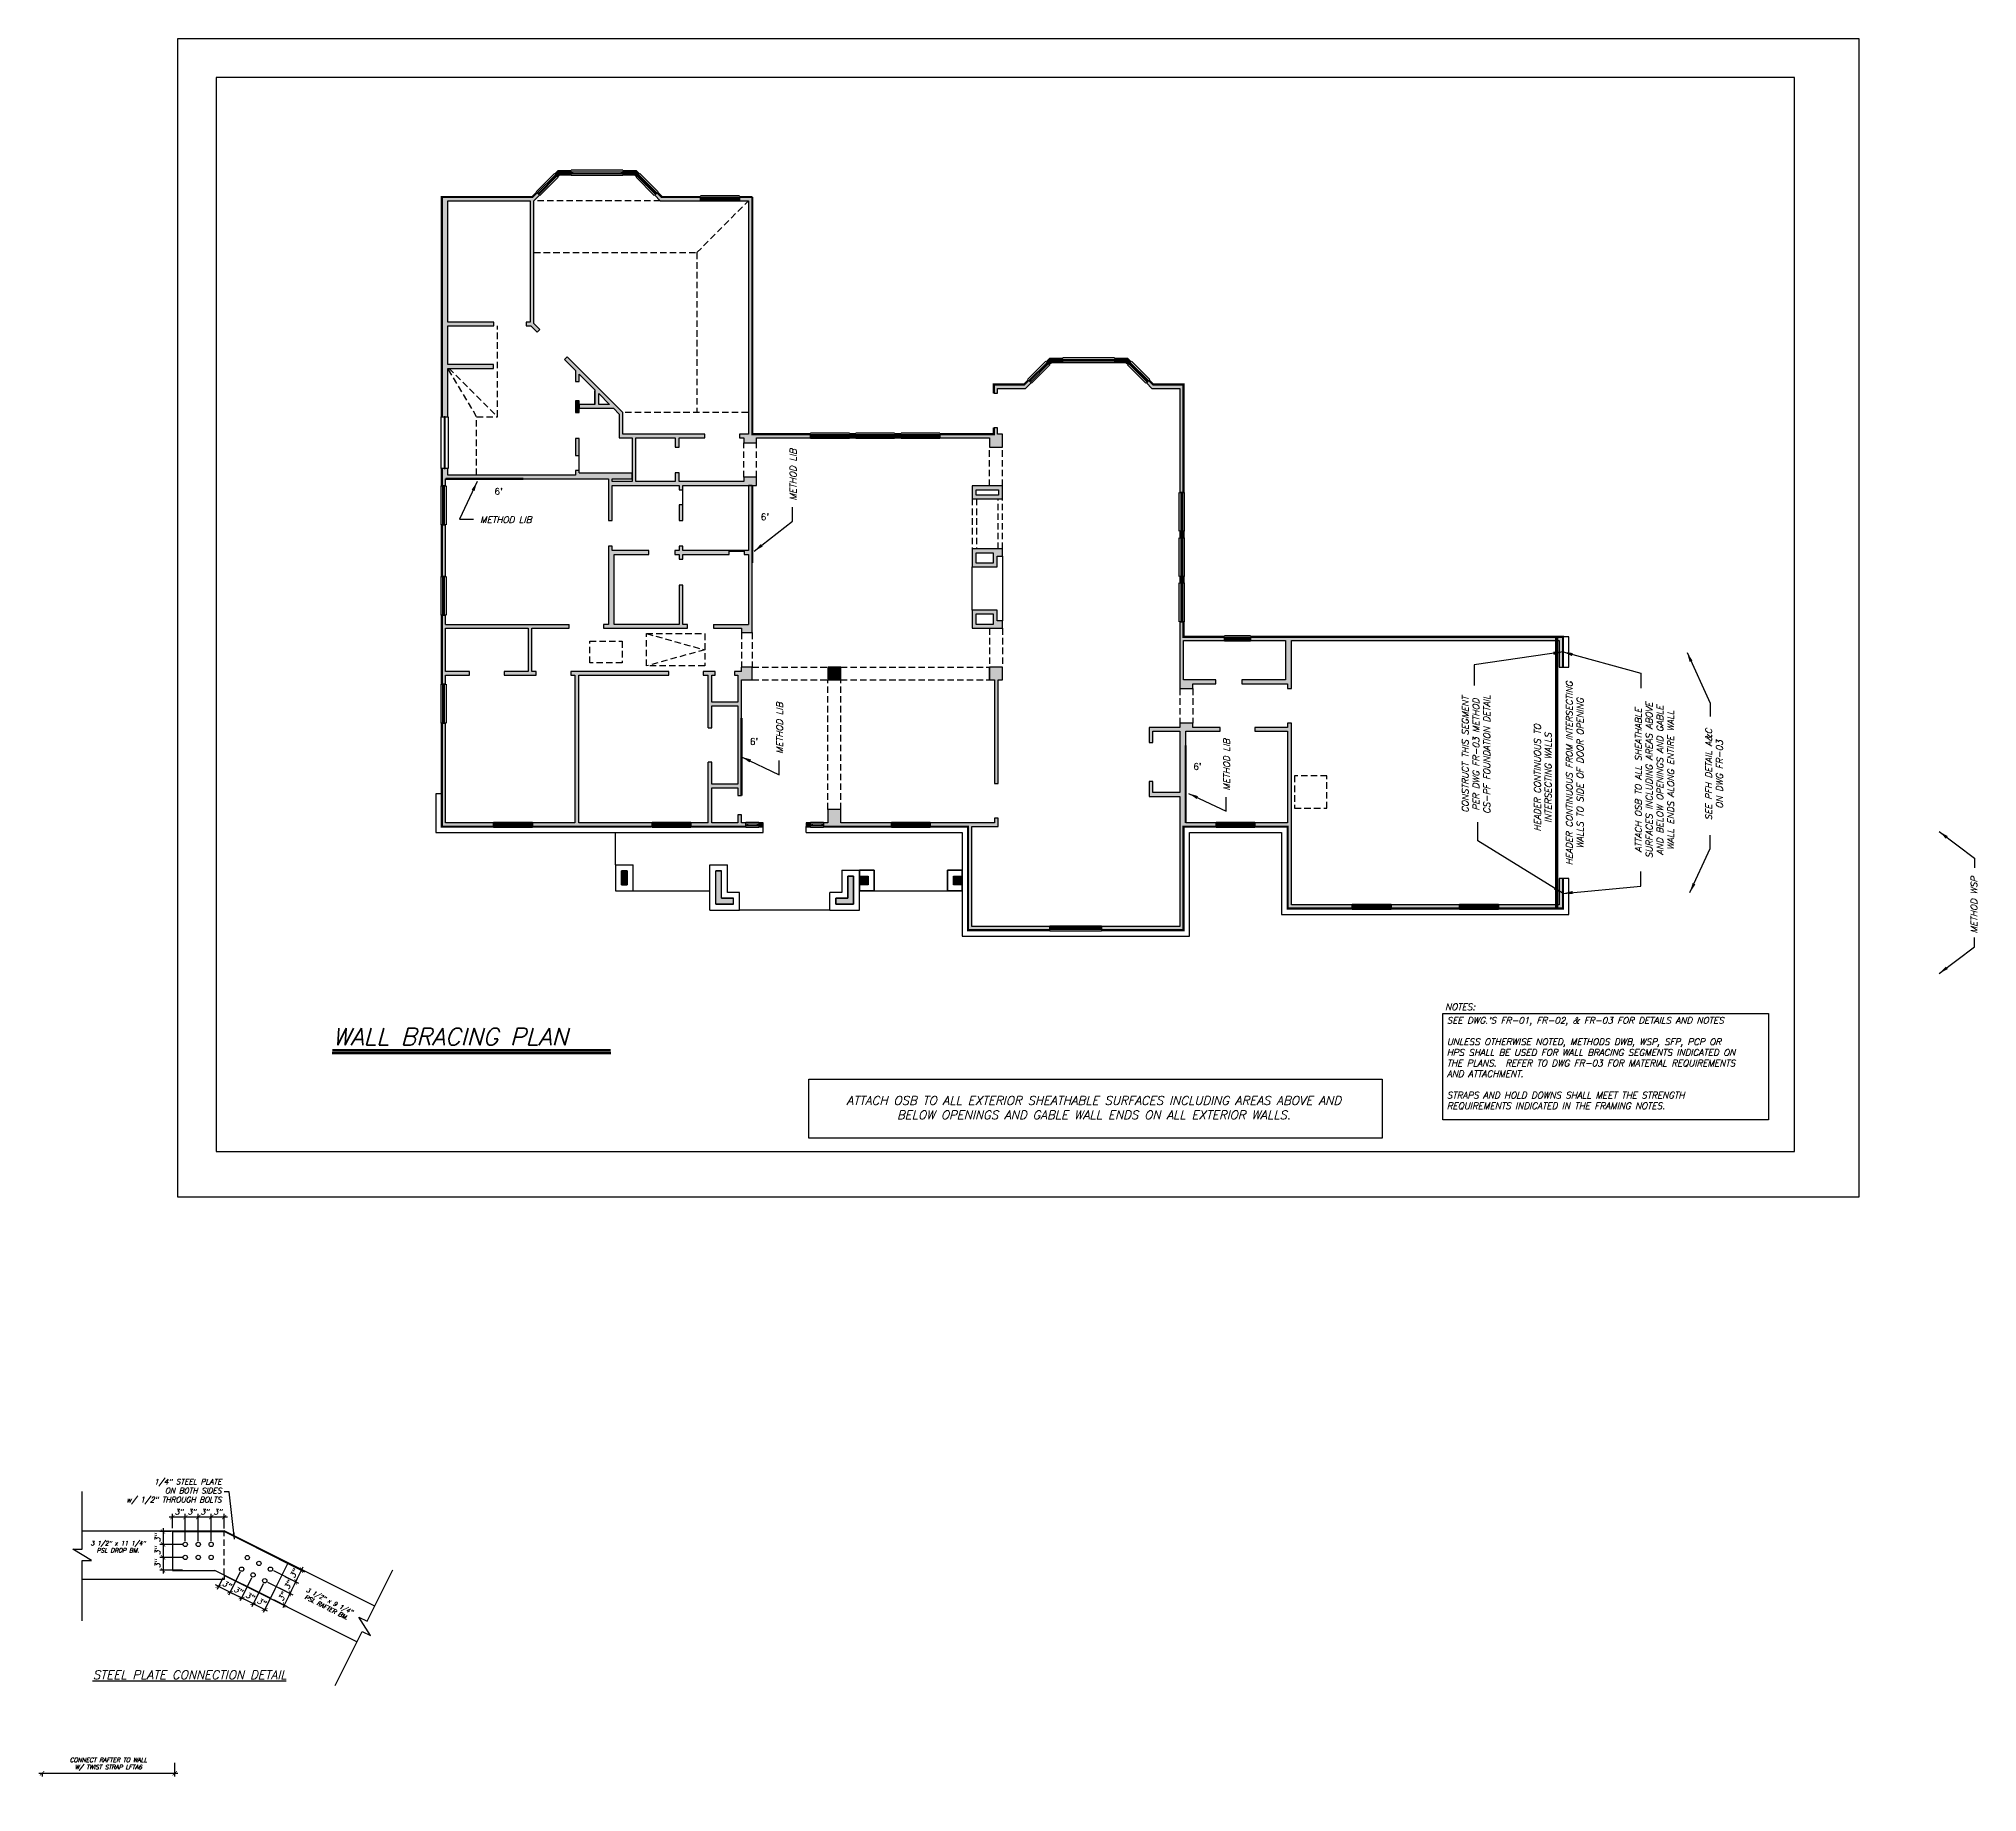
# Model space of a CAD drawing. Header units: inches. Extents: x 683 to 9753, y -6805 to 20230.
# Drawn here: x 4617 to 6415, y 1050 to 2676 of the extents above; entities that cross this region are included whole.
import ezdxf
from ezdxf.enums import TextEntityAlignment as Align

# ---------------------------------------------------------------- set-up
doc = ezdxf.new("R2010")
doc.units = ezdxf.units.IN
doc.header["$LTSCALE"] = 48
doc.header["$MEASUREMENT"] = 0
doc.linetypes.add('HIDDEN2', pattern=[0.1875, 0.125, -0.0625])
doc.linetypes.add('PHANTOM2', pattern=[1.25, 0.625, -0.125, 0.125, -0.125, 0.125, -0.125])
doc.layers.get('Defpoints').update_dxf_attribs({"color": 251})
for name, color, linetype in [('DPIS-BL', 9, 'Continuous'), ('DPIS-DIM', 7, 'Continuous'), ('DPIS-DRAG STRUT', 104, 'PHANTOM2'), ('DPIS-HATCH', 251, 'Continuous'), ('DPIS-SHEARWALL', 3, 'Continuous'), ('DPIS-TEXT', 7, 'Continuous')]:
    doc.layers.add(name, color=color, linetype=linetype)
doc.styles.add('DPIS-DIM', font='Simplex.shx', dxfattribs={"oblique": 15})
doc.styles.add('SIMPLEX', font='simplex.shx', dxfattribs={"oblique": 15, "height": 4})
doc.styles.get("Standard").update_dxf_attribs({"font": 'simplex.shx', "oblique": 15})
doc.dimstyles.new('DPIS-DIM1', dxfattribs={"dimtxt": 4, "dimasz": 4, "dimexe": 3, "dimexo": 2, "dimgap": 2, "dimtad": 1, "dimdec": 4, "dimrnd": 0.125, "dimzin": 3, "dimdsep": 46, "dimlunit": 4, "dimtxsty": 'DPIS-DIM', "dimblk": 'ARCHTICK', "dimcen": 3, "dimdle": 3, "dimclrd": 2, "dimclre": 2, "dimclrt": 256, "dimadec": 0, "dimazin": 0, "dimtfac": 1, "dimtdec": 4, "dimtmove": 0, "dimatfit": 3, "dimfxl": 1, "dimtolj": 1, "dimtzin": 0, "dimarcsym": 0})
doc.dimstyles.new('lennar', dxfattribs={"dimtxt": 5, "dimasz": 4, "dimexe": 3, "dimexo": 2, "dimgap": 2, "dimtad": 1, "dimdec": 4, "dimrnd": 0.125, "dimzin": 3, "dimdsep": 46, "dimlunit": 4, "dimtxsty": 'DPIS-DIM', "dimblk": 'ARCHTICK', "dimcen": 3, "dimdle": 3, "dimclrd": 2, "dimclre": 2, "dimclrt": 256, "dimadec": 0, "dimazin": 0, "dimtfac": 1, "dimtdec": 4, "dimtmove": 0, "dimatfit": 3, "dimfxl": 1, "dimtolj": 1, "dimtzin": 0, "dimarcsym": 0})
doc.dimstyles.get("Standard").update_dxf_attribs({"dimtxt": 4, "dimasz": 4, "dimexe": 3, "dimexo": 2, "dimgap": 2, "dimtad": 1, "dimdec": 4, "dimrnd": 0.125, "dimzin": 3, "dimdsep": 46, "dimlunit": 4, "dimtxsty": 'SIMPLEX', "dimblk": 'ARCHTICK', "dimcen": 3, "dimdle": 3, "dimclrd": 2, "dimclre": 2, "dimadec": 0, "dimazin": 0, "dimtfac": 1, "dimtdec": 4, "dimtofl": 0, "dimtmove": 1, "dimatfit": 3, "dimfxl": 1, "dimtolj": 1, "dimtzin": 0, "dimarcsym": 0})

msp = doc.modelspace()

# ---------------------------------------------------------------- texts
at = {"layer": 'DPIS-TEXT'}
for p in [(5043.94591, 2253.45225), (5290.96153, 2229.8071), (5280.8882, 2021.45414), (5692.17655, 1998.29686)]:
    msp.add_text("6'", height=6, dxfattribs=at).set_placement(p, align=Align.CENTER)
at = {"layer": 'DPIS-TEXT', "color": 4, "style": 'SIMPLEX', "oblique": 15}
msp.add_text('WALL BRACING PLAN', height=16, dxfattribs=at).set_placement((4889.93806, 1742.72684))
at = {"layer": 'DPIS-TEXT', "char_height": 6, "rotation": 90}
for s, insert, width, attachment_point in [('METHOD LIB', (5320.09842, 2271.85286), 79.6608749, 8), ('HEADER CONTINUOUS FROM INTERSECTING WALLS TO SIDE OF DOOR OPENING', (6034.1029, 1994.95759), 197.8171596, 2), ('METHOD LIB', (5307.60844, 2036.76605), 79.6608749, 8), ('CONSTRUCT THIS SEGMENT PER DWG FR-03 METHOD CS-PF FOUNDATION DETAIL', (5963.54598, 2012.35247), 135.6557113, 8), ('ATTACH OSB TO ALL SHEATHABLE SURFACES INCLUDING AREAS ABOVE AND BELOW OPENINGS AND GABLE WALL ENDS ALONG ENTIRE WALL', (6098.17559, 1988.57455), 174.1595596, 2), ('HEADER CONTINUOUS TO INTERSECTING WALLS', (6004.51274, 1990.78062), 149.7872147, 2), ('SEE PFH DETAIL A&C ON DWG FR-03', (6163.39002, 1993.91841), 106.9032325, 2), ('METHOD LIB', (5722.26421, 2002.85386), 79.6608749, 8), ('METHOD WSP', (6409.46783, 1872.79752), 79.6608749, 2)]:
    msp.add_mtext(s, dxfattribs=dict(at, insert=insert, width=width, attachment_point=attachment_point))
at = {"layer": 'DPIS-TEXT'}
for s, insert, char_height, width, attachment_point in [('METHOD LIB', (5050.54997, 2227.17703), 6, 79.6608749, 8), ('ATTACH OSB TO ALL EXTERIOR SHEATHABLE SURFACES INCLUDING AREAS ABOVE AND BELOW OPENINGS AND GABLE WALL ENDS ON ALL EXTERIOR WALLS.', (5595.97148, 1695.51354), 8, 518.816284, 2)]:
    msp.add_mtext(s, dxfattribs=dict(at, insert=insert, char_height=char_height, width=width, attachment_point=attachment_point))

# ---------------------------------------------------------------- blocks, each defined once
blk = doc.blocks.new('A$C23282AF7')
at = {"layer": 'DPIS-BL'}
blk.add_hatch(color=256, dxfattribs=at).paths.add_polyline_path([(508, -436), (508, -448), (508, -448), (508, -436)], flags=0)
at = {"layer": 'DPIS-HATCH'}
for points in [[(120, 24), (108, 24), (105, 21), (107.5, 18.6), (109.4, 20.5), (120, 20.5)], [(180, 24), (168, 24), (168, 20.5), (178.6, 20.5), (180.5, 18.6), (183, 21)], [(48.3, -116), (5.5, -116), (5.5, -3.5), (81.9, -3.5), (81.9, -116), (78.3, -116), (78.3, -119.5), (82.6, -119.5), (88.4, -125.3), (90.8, -122.8), (85.4, -117.4), (85.4, -3.5), (90.5, 1.6), (88.1, 4.1), (84, 0), (0, 0), (0, -204), (5.5, -204), (5.5, -159), (48, -159), (48, -155.5), (5.5, -155.5), (5.5, -119.5), (48.3, -119.5)], [(240, 0), (204, 0), (199.9, 4.1), (197.5, 1.6), (202.6, -3.5), (240, -3.5)], [(288, 0), (276, 0), (276, -3.5), (284.5, -3.5), (284.5, -183.6), (284.5, -220), (276, -220), (276, -223.5), (280, -223.5), (280, -228), (292, -228), (292, -223.5), (342, -223.5), (342, -220), (288, -220), (288, -183.6)], [(576, -150), (564, -150), (561, -153), (563.5, -155.4), (565.4, -153.5), (576, -153.5)], [(636, -150), (624, -150), (624, -153.5), (634.6, -153.5), (636.5, -155.4), (639, -153)], [(546.5, -172.4), (544.1, -169.9), (540, -174), (512, -174), (512, -182), (515.5, -182), (515.5, -177.5), (541.4, -177.5)], [(688, -174), (660, -174), (655.9, -169.9), (653.5, -172.4), (658.6, -177.5), (684.5, -177.5), (684.5, -274), (688, -274)], [(127.5, -189.2), (124, -189.2), (124, -200), (127.5, -200)], [(520, -220), (515.5, -220), (515.5, -214), (512, -214), (512, -220), (508, -220), (462, -220), (462, -223.5), (508, -223.5), (508, -232), (520, -232)], [(384, -220), (378, -220), (378, -223.5), (384, -223.5)], [(426, -220), (420, -220), (420, -223.5), (426, -223.5)], [(288, -328), (288, -267.5), (284.5, -267.5), (284.5, -328), (223.5, -328), (223.5, -324), (220, -324), (220, -328), (216, -328), (216, -331.5), (220, -331.5), (220, -335.9), (223.5, -335.9), (223.5, -331.5), (266.5, -331.5), (266.5, -328.4), (280.5, -328.4), (280.5, -331.5), (284.5, -331.5), (284.5, -396.5), (252, -396.5), (252, -400), (278, -400), (278, -404), (288, -404), (288, -400), (288, -331.5)], [(3.5, -304), (0, -304), (0, -352), (3.5, -352)], [(688, -310), (684.5, -310), (684.5, -316), (688, -316)], [(160, -331.5), (192, -331.5), (192, -328), (158, -328), (158, -324), (154.5, -324), (154.5, -331.5), (154.5, -396.5), (150, -396.5), (150, -400), (228, -400), (228, -396.5), (223.5, -396.5), (223.5, -359.9), (220, -359.9), (220, -396.5), (160, -396.5)], [(688, -352), (684.5, -352), (684.5, -358), (688, -358)], [(118, -396.5), (3.5, -396.5), (3.5, -388), (0, -388), (0, -452), (3.5, -452), (3.5, -443.5), (25.7, -443.5), (25.7, -440), (3.5, -440), (3.5, -400), (80, -400), (80, -440), (57.7, -440), (57.7, -443.5), (87.5, -443.5), (87.5, -440), (83.5, -440), (83.5, -400), (118, -400)], [(726, -408), (688, -408), (688, -394), (684.5, -394), (684.5, -411.5), (684.5, -451.5), (684.5, -456), (696.5, -456), (696.5, -451.5), (718, -451.5), (718, -448), (688, -448), (688, -411.5), (726, -411.5)], [(788, -411.5), (1036.5, -411.5), (1036.5, -436), (1040, -436), (1040, -408), (782.5, -408), (750, -408), (750, -411.5), (782.5, -411.5), (782.5, -448), (742, -448), (742, -451.5), (784.5, -451.5), (784.5, -456), (788, -456), (788, -448)], [(195, -580.5), (166.5, -580.5), (127, -580.5), (127, -443.5), (210.5, -443.5), (210.5, -440), (119.5, -440), (119.5, -443.5), (123.5, -443.5), (123.5, -580.5), (84, -580.5), (84, -584), (166.5, -584), (195, -584)], [(282, -580.5), (278, -580.5), (278, -573.2), (274.5, -573.2), (274.5, -580.5), (254, -580.5), (250.5, -580.5), (250.5, -548), (274.5, -548), (274.5, -555.2), (278, -555.2), (278, -448), (288, -448), (288, -436), (278, -436), (278, -440), (271.5, -440), (271.5, -443.5), (274.5, -443.5), (274.5, -468.5), (250.5, -468.5), (250.5, -443.5), (253.5, -443.5), (253.5, -440), (242.5, -440), (242.5, -443.5), (247, -443.5), (247, -492.3), (250.5, -492.3), (250.5, -472), (274.5, -472), (274.5, -544.5), (250.5, -544.5), (250.5, -524.3), (247, -524.3), (247, -580.5), (231, -580.5), (231, -584), (254, -584), (282, -584)], [(370, -436), (358, -436), (358, -448), (370, -448)], [(520, -436), (508, -436), (508, -448), (512.5, -448), (512.5, -544), (516, -544), (516, -448), (520, -448)], [(3.5, -488), (0, -488), (0, -553.5), (0, -584), (48, -584), (48, -580.5), (3.5, -580.5), (3.5, -553.5)], [(718.2, -580.5), (690, -580.5), (690, -495.5), (722, -495.5), (722, -492), (696.5, -492), (696.5, -488), (684.5, -488), (684.5, -492), (656, -492), (656, -506), (659.5, -506), (659.5, -495.5), (684.5, -495.5), (684.5, -552.5), (659.5, -552.5), (659.5, -542), (656, -542), (656, -556), (684.5, -556), (684.5, -580.5), (684.5, -676.5), (612, -676.5), (612, -680), (688, -680), (688, -584), (718.2, -584)], [(788, -580.5), (788, -488), (784.5, -488), (784.5, -492), (754, -492), (754, -495.5), (784.5, -495.5), (784.5, -580.5), (754.2, -580.5), (754.2, -584), (784.5, -584), (784.5, -660), (844.5, -660), (844.5, -656.5), (788, -656.5)], [(417, -580.5), (370, -580.5), (370, -568), (358, -568), (358, -580.5), (354, -580.5), (354, -584), (370, -584), (417, -584)], [(298, -580.5), (294, -580.5), (294, -584), (298, -584)], [(342, -580.5), (338, -580.5), (338, -584), (342, -584)], [(516, -576), (512.5, -576), (512.5, -580.5), (491.5, -580.5), (453, -580.5), (453, -584), (488, -584), (488, -652.5), (488, -680), (564, -680), (564, -676.5), (491.5, -676.5), (491.5, -584), (516, -584)], [(172, -625), (166.5, -625), (166.5, -638), (172, -638)], [(259.5, -625), (254, -625), (254, -656), (270.5, -656), (270.5, -650.5), (259.5, -650.5)], [(382, -630), (376.5, -630), (376.5, -650.5), (365.5, -650.5), (365.5, -656), (382, -656)], [(395.5, -630), (387.5, -630), (387.5, -638), (395.5, -638)], [(482.5, -630), (474.5, -630), (474.5, -638), (482.5, -638)], [(1040, -632), (1036.5, -632), (1036.5, -656.5), (980, -656.5), (980, -660), (1040, -660)], [(944, -656.5), (880.5, -656.5), (880.5, -660), (944, -660)]]:
    blk.add_hatch(color=256, dxfattribs=at).paths.add_polyline_path(points)
h = blk.add_hatch(color=256, dxfattribs=at)
h.paths.add_polyline_path([(176.5, -256), (127.5, -256), (127.5, -224), (124, -224), (124, -239.7), (127.1, -239.7), (127.1, -253.7), (124, -253.7), (124, -258), (5.5, -258), (5.5, -252), (0, -252), (0, -258), (0, -268), (3.5, -268), (3.5, -261.5), (127.5, -261.5), (154.5, -261.5), (154.5, -300), (158, -300), (158, -267.5), (220, -267.5), (220, -271.5), (223.1, -271.5), (223.1, -285.5), (220, -285.5), (220, -300), (223.5, -300), (223.5, -267.5), (292, -267.5), (292, -264), (292, -260), (280, -260), (280, -264), (220, -264), (220, -256), (216.5, -256), (216.5, -264), (180, -264), (180, -223.5), (216.5, -223.5), (216.5, -232), (220, -232), (220, -223.5), (244, -223.5), (244, -220), (168, -220), (168, -200), (116.3, -148.3), (113.8, -150.8), (124, -161), (124, -171.2), (127.5, -171.2), (127.5, -164.5), (142, -178.9), (142, -192.5), (127.5, -192.5), (127.5, -196), (159.1, -196), (164.5, -201.4), (164.5, -223.5), (176.5, -223.5), (176.5, -264), (158, -264), (158, -261.5), (176.5, -261.5)])
h.paths.add_polyline_path([(145.5, -192.5), (145.5, -182.4), (155.6, -192.5)], flags=16)
h = blk.add_hatch(color=256, dxfattribs=at)
h.paths.add_polyline_path([(520, -271.5), (520, -268), (492, -268), (492, -280), (520, -280), (520, -280)])
h.paths.add_polyline_path([(516.5, -276.5), (495.5, -276.5), (495.5, -271.5), (516.5, -271.5)], flags=16)
h = blk.add_hatch(color=256, dxfattribs=at)
h.paths.add_polyline_path([(520, -326.5), (492, -326.5), (492, -343.2), (495.5, -343.2), (511.5, -343.2), (515, -343.2), (515, -333.2), (520, -333.2)])
h.paths.add_polyline_path([(511.5, -330), (511.5, -339.7), (495.5, -339.7), (495.5, -330)], flags=16)
h = blk.add_hatch(color=256, dxfattribs=at)
h.paths.add_polyline_path([(520, -393.2), (515, -393.2), (515, -383.2), (511.5, -383.2), (495.5, -383.2), (492, -383.2), (492, -400), (516.5, -400), (520, -400), (520, -400)])
h.paths.add_polyline_path([(511.5, -396.5), (495.5, -396.5), (495.5, -386.7), (511.5, -386.7)], flags=16)
at = {"layer": 'DPIS-BL'}
for p, q in [((104.4, 21.7), (87.4, 4.7)), ((105.4, 20.6), (88.5, 3.7)), ((89.2, 3), (106.1, 19.9)), ((106.1, 19.9), (89.2, 3)), ((89.9, 2.3), (106.8, 19.2)), ((107.9, 18.2), (90.9, 1.2)), ((104.4, 19.6), (105.8, 18.2)), ((108, 24), (105, 21)), ((105, 21), (107.5, 18.6)), ((106.1, 19.9), (105.4, 20.6)), ((106.8, 19.2), (106.1, 19.9)), ((107.5, 18.6), (109.4, 20.5)), ((120, 24), (108, 24)), ((109.4, 20.5), (120, 20.5)), ((168, 24.9), (120, 24.9)), ((120, 20.5), (120, 24)), ((168, 22.9), (120, 22.9)), ((120, 22.9), (120, 21.9)), ((120, 21.9), (168, 21.9)), ((168, 20), (120, 20)), ((121.5, 21.9), (121.5, 22.9)), ((166.5, 21.9), (166.5, 22.9)), ((168, 24), (168, 20.5)), ((180, 24), (168, 24)), ((168, 21.9), (168, 22.9)), ((168, 20.5), (178.6, 20.5)), ((178.6, 20.5), (180.5, 18.6)), ((183, 21), (180, 24)), ((197.1, 1.2), (180.1, 18.2)), ((180.5, 18.6), (183, 21)), ((181.9, 19.9), (181.2, 19.2)), ((181.2, 19.2), (198.1, 2.3)), ((182.6, 20.6), (181.9, 19.9)), ((181.9, 19.9), (198.8, 3)), ((198.8, 3), (181.9, 19.9)), ((182.2, 18.2), (183.6, 19.6)), ((199.5, 3.7), (182.6, 20.6)), ((200.6, 4.7), (183.6, 21.7)), ((84, 0), (0, 0)), ((0, 0), (0, -204)), ((88.1, 4.1), (84, 0)), ((85.4, -3.5), (90.5, 1.6)), ((90.5, 1.6), (88.1, 4.1)), ((88.5, 3.7), (89.2, 3)), ((89.2, 3), (89.9, 2.3)), ((89.5, 4.7), (90.9, 3.3)), ((197.1, 3.3), (198.5, 4.7)), ((199.9, 4.1), (197.5, 1.6)), ((197.5, 1.6), (202.6, -3.5)), ((198.1, 2.3), (198.8, 3)), ((198.8, 3), (199.5, 3.7)), ((204, 0), (199.9, 4.1)), ((240, 0), (204, 0)), ((276, 0.9), (240, 0.9)), ((240, -3.5), (240, 0)), ((276, 0), (276, -3.5)), ((288, 0), (276, 0)), ((288, -183.6), (288, 0)), ((5.5, -3.5), (81.9, -3.5)), ((5.5, -116), (5.5, -3.5)), ((81.9, -3.5), (81.9, -116)), ((85.4, -117.4), (85.4, -3.5)), ((202.6, -3.5), (240, -3.5)), ((276, -0.6), (240, -0.6)), ((240, -0.6), (240, -1.6)), ((240, -1.6), (276, -1.6)), ((276, -1.6), (240, -1.6)), ((240, -1.6), (240, -2.6)), ((240, -2.6), (276, -2.6)), ((276, -4), (240, -4)), ((241.5, -2.6), (241.5, -0.6)), ((274.5, -2.6), (274.5, -0.6)), ((276, -1.6), (276, -0.6)), ((276, -2.6), (276, -1.6)), ((276, -3.5), (284.5, -3.5)), ((284.5, -3.5), (284.5, -183.6)), ((48.3, -116), (5.5, -116)), ((5.5, -155.5), (5.5, -119.5)), ((5.5, -119.5), (48.3, -119.5)), ((48.3, -119.5), (48.3, -116)), ((78.3, -116), (78.3, -119.5)), ((81.9, -116), (78.3, -116)), ((78.3, -119.5), (82.6, -119.5)), ((82.6, -119.5), (88.4, -125.3)), ((90.8, -122.8), (85.4, -117.4)), ((88.4, -125.3), (90.8, -122.8)), ((48, -155.5), (5.5, -155.5)), ((5.5, -204), (5.5, -159)), ((5.5, -159), (48, -159)), ((48, -159), (48, -155.5)), ((116.3, -148.3), (113.8, -150.8)), ((113.8, -150.8), (124, -161)), ((168, -200), (116.3, -148.3)), ((124, -161), (124, -171.2)), ((560.4, -152.3), (543.4, -169.3)), ((561.4, -153.4), (544.5, -170.3)), ((545.2, -171), (562.1, -154.1)), ((562.1, -154.1), (545.2, -171)), ((545.9, -171.7), (562.8, -154.8)), ((563.9, -155.8), (546.9, -172.8)), ((560.4, -154.4), (561.8, -155.8)), ((564, -150), (561, -153)), ((561, -153), (563.5, -155.4)), ((562.1, -154.1), (561.4, -153.4)), ((562.8, -154.8), (562.1, -154.1)), ((563.5, -155.4), (565.4, -153.5)), ((576, -150), (564, -150)), ((565.4, -153.5), (576, -153.5)), ((624, -149.1), (576, -149.1)), ((576, -153.5), (576, -150)), ((624, -151.1), (576, -151.1)), ((576, -151.1), (576, -152.1)), ((576, -152.1), (624, -152.1)), ((624, -154), (576, -154)), ((577.5, -152.1), (577.5, -151.1)), ((622.5, -152.1), (622.5, -151.1)), ((624, -150), (624, -153.5)), ((636, -150), (624, -150)), ((624, -152.1), (624, -151.1)), ((624, -153.5), (634.6, -153.5)), ((634.6, -153.5), (636.5, -155.4)), ((639, -153), (636, -150)), ((653.1, -172.8), (636.1, -155.8)), ((636.5, -155.4), (639, -153)), ((637.9, -154.1), (637.2, -154.8)), ((637.2, -154.8), (654.1, -171.7)), ((638.6, -153.4), (637.9, -154.1)), ((637.9, -154.1), (654.8, -171)), ((654.8, -171), (637.9, -154.1)), ((638.2, -155.8), (639.6, -154.4)), ((655.5, -170.3), (638.6, -153.4)), ((656.6, -169.3), (639.6, -152.3)), ((124, -171.2), (127.5, -171.2)), ((127.5, -164.5), (142, -178.9)), ((127.5, -171.2), (127.5, -164.5)), ((142, -178.9), (142, -192.5)), ((142, -192), (142, -179.7)), ((540, -174), (512, -174)), ((512, -174), (512, -182)), ((515.5, -177.5), (541.4, -177.5)), ((515.5, -182), (515.5, -177.5)), ((544.1, -169.9), (540, -174)), ((541.4, -177.5), (546.5, -172.4)), ((546.5, -172.4), (544.1, -169.9)), ((544.5, -170.3), (545.2, -171)), ((545.2, -171), (545.9, -171.7)), ((546.9, -170.7), (545.5, -169.3)), ((653.1, -170.7), (654.5, -169.3)), ((655.9, -169.9), (653.5, -172.4)), ((653.5, -172.4), (658.6, -177.5)), ((654.1, -171.7), (654.8, -171)), ((654.8, -171), (655.5, -170.3)), ((660, -174), (655.9, -169.9)), ((660, -174), (657.7, -171.7)), ((658.6, -177.5), (684.5, -177.5)), ((688, -174), (660, -174)), ((684.5, -177.5), (684.5, -274)), ((688, -274), (688, -174)), ((127.5, -189.2), (124, -189.2)), ((124, -189.2), (124, -200)), ((127.5, -200), (127.5, -189.2)), ((142, -192.5), (127.5, -192.5)), ((127.5, -192.5), (127.5, -196)), ((127.5, -196), (159.1, -196)), ((145.5, -182.4), (155.6, -192.5)), ((145.5, -192.5), (145.5, -182.4)), ((155.6, -192.5), (145.5, -192.5)), ((159.1, -196), (164.5, -201.4)), ((284.5, -183.6), (284.5, -220)), ((288, -220), (288, -183.6)), ((512, -182), (515.5, -182)), ((-0.9, -204), (-0.9, -252)), ((0, -204), (5.5, -204)), ((3.1, -204), (2.1, -204)), ((2.1, -204), (2.1, -252)), ((3.1, -205.5), (2.1, -205.5)), ((3.1, -252), (3.1, -204)), ((6, -204), (6, -252)), ((124, -200), (127.5, -200)), ((164.5, -201.4), (164.5, -223.5)), ((168, -220), (168, -200)), ((515.5, -214), (512, -214)), ((512, -214), (512, -220)), ((515.5, -220), (515.5, -214)), ((127.5, -224), (124, -224)), ((124, -224), (124, -239.7)), ((127.5, -256), (127.5, -224)), ((164.5, -223.5), (176.5, -223.5)), ((244, -220), (168, -220)), ((176.5, -223.5), (176.5, -264)), ((180, -264), (180, -223.5)), ((180, -223.5), (216.5, -223.5)), ((216.5, -223.5), (216.5, -232)), ((216.5, -232), (220, -232)), ((220, -223.5), (244, -223.5)), ((220, -232), (220, -223.5)), ((244, -223.5), (244, -220)), ((276, -220), (276, -223.5)), ((284.5, -220), (276, -220)), ((276, -223.5), (280, -223.5)), ((280, -223.5), (280, -228)), ((280, -228), (292, -228)), ((280, -228), (292, -228)), ((342, -220), (288, -220)), ((292, -223.5), (342, -223.5)), ((292, -228), (292, -223.5)), ((378, -219.1), (342, -219.1)), ((342, -223.5), (342, -220)), ((378, -220.6), (342, -220.6)), ((342, -220.6), (342, -221.6)), ((342, -221.6), (378, -221.6)), ((378, -221.6), (342, -221.6)), ((342, -221.6), (342, -222.6)), ((342, -222.6), (378, -222.6)), ((378, -224), (342, -224)), ((343.5, -222.6), (343.5, -220.6)), ((376.5, -222.6), (376.5, -220.6)), ((378, -220), (378, -223.5)), ((384, -220), (378, -220)), ((378, -221.6), (378, -220.6)), ((378, -222.6), (378, -221.6)), ((378, -223.5), (384, -223.5)), ((420, -219.1), (384, -219.1)), ((384, -223.5), (384, -220)), ((420, -220.6), (384, -220.6)), ((384, -220.6), (384, -221.6)), ((384, -221.6), (420, -221.6)), ((420, -221.6), (384, -221.6)), ((384, -221.6), (384, -222.6)), ((384, -222.6), (420, -222.6)), ((420, -224), (384, -224)), ((385.5, -222.6), (385.5, -220.6)), ((418.5, -222.6), (418.5, -220.6)), ((420, -220), (420, -223.5)), ((426, -220), (420, -220)), ((420, -221.6), (420, -220.6)), ((420, -222.6), (420, -221.6)), ((420, -223.5), (426, -223.5)), ((462, -219.1), (426, -219.1)), ((426, -223.5), (426, -220)), ((462, -220.6), (426, -220.6)), ((426, -220.6), (426, -221.6)), ((426, -221.6), (462, -221.6)), ((462, -221.6), (426, -221.6)), ((426, -221.6), (426, -222.6)), ((426, -222.6), (462, -222.6)), ((462, -224), (426, -224)), ((427.5, -222.6), (427.5, -220.6)), ((460.5, -222.6), (460.5, -220.6)), ((462, -220), (462, -223.5)), ((512, -220), (462, -220)), ((462, -221.6), (462, -220.6)), ((462, -222.6), (462, -221.6)), ((462, -223.5), (508, -223.5)), ((512, -220), (508, -220)), ((508, -223.5), (508, -232)), ((508, -232), (520, -232)), ((520, -220), (515.5, -220)), ((520, -232), (520, -220)), ((3.1, -250.5), (2.1, -250.5)), ((124, -239.7), (127.1, -239.7)), ((127.1, -239.7), (127.1, -253.7)), ((-0.9, -268), (-0.9, -304)), ((5.5, -252), (0, -252)), ((0, -252), (0, -258)), ((0, -258), (0, -268)), ((0, -268), (3.5, -268)), ((1.6, -268), (0.6, -268)), ((0.6, -268), (0.6, -304)), ((0.6, -269.5), (2.6, -269.5)), ((1.6, -304), (1.6, -268)), ((2.6, -268), (1.6, -268)), ((1.6, -268), (1.6, -304)), ((2.1, -252), (3.1, -252)), ((2.6, -304), (2.6, -268)), ((3.5, -268), (3.5, -261.5)), ((3.5, -261.5), (127.5, -261.5)), ((4, -268), (4, -304)), ((5.5, -258), (5.5, -252)), ((124, -258), (5.5, -258)), ((127.1, -253.7), (124, -253.7)), ((124, -253.7), (124, -258)), ((127.5, -256), (176.5, -256)), ((127.5, -261.5), (154.5, -261.5)), ((154.5, -261.5), (154.5, -300)), ((158, -264), (158, -261.5)), ((158, -261.5), (176.5, -261.5)), ((176.5, -264), (158, -264)), ((158, -267.5), (220, -267.5)), ((158, -300), (158, -267.5)), ((176.5, -261.5), (176.5, -256)), ((216.5, -264), (180, -264)), ((220, -256), (216.5, -256)), ((216.5, -256), (216.5, -264)), ((220, -264), (220, -256)), ((280, -264), (220, -264)), ((220, -267.5), (220, -271.5)), ((223.5, -267.5), (292, -267.5)), ((223.5, -300), (223.5, -267.5)), ((292, -260), (280, -260)), ((280, -260), (280, -264)), ((288, -267.5), (284.5, -267.5)), ((284.5, -267.5), (284.5, -328)), ((288, -328), (288, -267.5)), ((292, -264), (292, -260)), ((292, -267.5), (292, -264)), ((492, -268), (492, -280)), ((520, -268), (492, -268)), ((520, -271.5), (520, -268)), ((220, -271.5), (223.1, -271.5)), ((223.1, -285.5), (220, -285.5)), ((220, -285.5), (220, -300)), ((223.1, -271.5), (223.1, -285.5)), ((492, -280), (520, -280)), ((495.5, -276.5), (495.5, -271.5)), ((495.5, -271.5), (516.5, -271.5)), ((516.5, -276.5), (495.5, -276.5)), ((516.5, -271.5), (516.5, -276.5)), ((520, -280), (520, -271.5)), ((684, -310), (684, -274)), ((684.5, -274), (688, -274)), ((686.4, -274), (685.4, -274)), ((685.4, -274), (685.4, -310)), ((685.4, -275.5), (687.4, -275.5)), ((687.4, -274), (686.4, -274)), ((686.4, -274), (686.4, -310)), ((686.4, -310), (686.4, -274)), ((687.4, -310), (687.4, -274)), ((688.9, -310), (688.9, -274)), ((3.5, -304), (0, -304)), ((0, -304), (0, -352)), ((0.6, -302.5), (2.6, -302.5)), ((0.6, -304), (1.6, -304)), ((1.6, -304), (2.6, -304)), ((3.5, -352), (3.5, -304)), ((154.5, -300), (158, -300)), ((220, -300), (223.5, -300)), ((684, -352), (684, -316)), ((688, -310), (684.5, -310)), ((684.5, -310), (684.5, -316)), ((684.5, -316), (688, -316)), ((685.4, -308.5), (687.4, -308.5)), ((685.4, -310), (686.4, -310)), ((686.4, -316), (685.4, -316)), ((685.4, -316), (685.4, -352)), ((685.4, -317.5), (687.4, -317.5)), ((686.4, -310), (687.4, -310)), ((687.4, -316), (686.4, -316)), ((686.4, -316), (686.4, -352)), ((686.4, -352), (686.4, -316)), ((687.4, -352), (687.4, -316)), ((688, -316), (688, -310)), ((688.9, -352), (688.9, -316)), ((158, -324), (154.5, -324)), ((154.5, -324), (154.5, -331.5)), ((154.5, -331.5), (154.5, -396.5)), ((158, -328), (158, -324)), ((192, -328), (158, -328)), ((160, -396.5), (160, -331.5)), ((160, -331.5), (192, -331.5)), ((192, -331.5), (192, -328)), ((216, -328), (216, -331.5)), ((220, -328), (216, -328)), ((216, -331.5), (220, -331.5)), ((223.5, -324), (220, -324)), ((220, -324), (220, -328)), ((220, -331.5), (220, -335.9)), ((220, -335.9), (223.5, -335.9)), ((223.5, -328), (223.5, -324)), ((284.5, -328), (223.5, -328)), ((223.5, -335.9), (223.5, -331.5)), ((223.5, -331.5), (266.5, -331.5)), ((266.5, -331.5), (266.5, -328.4)), ((266.5, -328.4), (280.5, -328.4)), ((280.5, -328.4), (280.5, -331.5)), ((280.5, -331.5), (284.5, -331.5)), ((284.5, -331.5), (284.5, -396.5)), ((288, -331.5), (288, -328)), ((288, -400), (288, -331.5)), ((492, -326.5), (492, -343.2)), ((520, -326.5), (492, -326.5)), ((495.5, -339.7), (495.5, -330)), ((495.5, -330), (511.5, -330)), ((511.5, -339.7), (495.5, -339.7)), ((511.5, -330), (511.5, -339.7)), ((515, -343.2), (515, -333.2)), ((515, -333.2), (520, -333.2)), ((520, -333.2), (520, -326.5)), ((520, -333.2), (520, -393.2)), ((-0.9, -352), (-0.9, -388)), ((0, -352), (3.5, -352)), ((1.6, -352), (0.6, -352)), ((0.6, -352), (0.6, -388)), ((0.6, -353.5), (2.6, -353.5)), ((1.6, -388), (1.6, -352)), ((2.6, -352), (1.6, -352)), ((1.6, -352), (1.6, -388)), ((2.6, -388), (2.6, -352)), ((4, -352), (4, -388)), ((492, -343.2), (495.5, -343.2)), ((492, -383.2), (492, -343.2)), ((495.5, -343.2), (511.5, -343.2)), ((511.5, -343.2), (515, -343.2)), ((684, -394), (684, -358)), ((688, -352), (684.5, -352)), ((684.5, -352), (684.5, -358)), ((684.5, -358), (688, -358)), ((685.4, -350.5), (687.4, -350.5)), ((685.4, -352), (686.4, -352)), ((686.4, -358), (685.4, -358)), ((685.4, -358), (685.4, -394)), ((685.4, -359.5), (687.4, -359.5)), ((686.4, -352), (687.4, -352)), ((687.4, -358), (686.4, -358)), ((686.4, -358), (686.4, -394)), ((686.4, -394), (686.4, -358)), ((687.4, -394), (687.4, -358)), ((688, -358), (688, -352)), ((688.9, -394), (688.9, -358)), ((223.5, -359.9), (220, -359.9)), ((220, -359.9), (220, -396.5)), ((223.5, -396.5), (223.5, -359.9)), ((3.5, -388), (0, -388)), ((0, -452), (0, -388)), ((0.6, -386.5), (2.6, -386.5)), ((0.6, -388), (1.6, -388)), ((1.6, -388), (2.6, -388)), ((3.5, -396.5), (3.5, -388)), ((495.5, -383.2), (492, -383.2)), ((492, -383.2), (492, -400)), ((511.5, -383.2), (495.5, -383.2)), ((495.5, -396.5), (495.5, -386.7)), ((495.5, -386.7), (511.5, -386.7)), ((515, -383.2), (511.5, -383.2)), ((511.5, -386.7), (511.5, -396.5)), ((515, -393.2), (515, -383.2)), ((520, -393.2), (515, -393.2)), ((520, -400), (520, -393.2)), ((688, -394), (684.5, -394)), ((684.5, -394), (684.5, -411.5)), ((685.4, -392.5), (687.4, -392.5)), ((685.4, -394), (686.4, -394)), ((686.4, -394), (687.4, -394)), ((688, -408), (688, -394)), ((3.5, -396.5), (118, -396.5)), ((3.5, -440), (3.5, -400)), ((3.5, -400), (80, -400)), ((80, -400), (80, -440)), ((83.5, -400), (118, -400)), ((83.5, -440), (83.5, -400)), ((118, -400), (118, -396.5)), ((154.5, -396.5), (150, -396.5)), ((150, -396.5), (150, -400)), ((150, -400), (228, -400)), ((220, -396.5), (160, -396.5)), ((228, -396.5), (223.5, -396.5)), ((228, -400), (228, -396.5)), ((252, -396.5), (284.5, -396.5)), ((252, -396.5), (252, -400)), ((252, -400), (278, -400)), ((278, -400), (278, -404)), ((278, -404), (288, -404)), ((288, -404), (288, -400)), ((492, -400), (516.5, -400)), ((511.5, -396.5), (495.5, -396.5)), ((516.5, -400), (520, -400)), ((684.5, -411.5), (684.5, -451.5)), ((726, -408), (688, -408)), ((688, -411.5), (726, -411.5)), ((688, -448), (688, -411.5)), ((750, -407.1), (726, -407.1)), ((726, -411.5), (726, -408)), ((750, -408.6), (726, -408.6)), ((726, -408.6), (726, -409.6)), ((726, -409.6), (750, -409.6)), ((750, -409.6), (726, -409.6)), ((726, -409.6), (726, -410.6)), ((726, -410.6), (750, -410.6)), ((750, -412), (726, -412)), ((727.5, -410.6), (727.5, -408.6)), ((748.5, -410.6), (748.5, -408.6)), ((750, -408), (750, -411.5)), ((782.5, -408), (750, -408)), ((750, -409.6), (750, -408.6)), ((750, -410.6), (750, -409.6)), ((750, -411.5), (782.5, -411.5)), ((1040, -408), (782.5, -408)), ((782.5, -411.5), (782.5, -448)), ((788, -411.5), (1036.5, -411.5)), ((788, -448), (788, -411.5)), ((1036.5, -411.5), (1036.5, -436)), ((1040, -436), (1040, -408)), ((1045.5, -408), (1040, -408)), ((1040, -408), (1040, -436)), ((1045.5, -436), (1045.5, -408)), ((25.7, -440), (3.5, -440)), ((3.5, -452), (3.5, -443.5)), ((3.5, -443.5), (25.7, -443.5)), ((25.7, -443.5), (25.7, -440)), ((80, -440), (57.7, -440)), ((57.7, -440), (57.7, -443.5)), ((57.7, -443.5), (87.5, -443.5)), ((87.5, -440), (83.5, -440)), ((87.5, -443.5), (87.5, -440)), ((210.5, -440), (119.5, -440)), ((119.5, -440), (119.5, -443.5)), ((119.5, -443.5), (123.5, -443.5)), ((123.5, -443.5), (123.5, -580.5)), ((127, -580.5), (127, -443.5)), ((127, -443.5), (210.5, -443.5)), ((210.5, -443.5), (210.5, -440)), ((253.5, -440), (242.5, -440)), ((242.5, -440), (242.5, -443.5)), ((242.5, -443.5), (247, -443.5)), ((247, -492.3), (247, -443.5)), ((250.5, -443.5), (253.5, -443.5)), ((250.5, -468.5), (250.5, -443.5)), ((253.5, -443.5), (253.5, -440)), ((278, -440), (271.5, -440)), ((271.5, -440), (271.5, -443.5)), ((271.5, -443.5), (274.5, -443.5)), ((274.5, -443.5), (274.5, -468.5)), ((288, -436), (278, -436)), ((278, -440), (278, -436)), ((278, -448), (288, -448)), ((278, -555.2), (278, -448)), ((288, -448), (288, -436)), ((358, -436), (358, -448)), ((370, -436), (358, -436)), ((358, -448), (370, -448)), ((370, -448), (370, -436)), ((508, -436), (508, -448)), ((508, -448), (508, -436)), ((508, -436), (508, -436)), ((520, -436), (508, -436)), ((508, -436), (508, -448)), ((508, -448), (508, -448)), ((508, -448), (512.5, -448)), ((512.5, -448), (512.5, -544)), ((516, -544), (516, -448)), ((516, -448), (520, -448)), ((520, -448), (520, -436)), ((718, -448), (688, -448)), ((718, -451.5), (718, -448)), ((742, -448), (742, -451.5)), ((782.5, -448), (742, -448)), ((788, -456), (788, -448)), ((1036.5, -436), (1040, -436)), ((1040, -436), (1045.5, -436)), ((-0.9, -452), (-0.9, -488)), ((0, -452), (3.5, -452)), ((1.6, -452), (0.6, -452)), ((0.6, -452), (0.6, -488)), ((0.6, -453.5), (2.6, -453.5)), ((1.6, -488), (1.6, -452)), ((2.6, -452), (1.6, -452)), ((1.6, -452), (1.6, -488)), ((2.6, -488), (2.6, -452)), ((4, -452), (4, -488)), ((684.5, -451.5), (684.5, -456)), ((684.5, -456), (696.5, -456)), ((696.5, -451.5), (718, -451.5)), ((696.5, -456), (696.5, -451.5)), ((742, -451.5), (784.5, -451.5)), ((784.5, -451.5), (784.5, -456)), ((784.5, -456), (788, -456)), ((274.5, -468.5), (250.5, -468.5)), ((250.5, -492.3), (250.5, -472)), ((250.5, -472), (274.5, -472)), ((274.5, -472), (274.5, -544.5)), ((3.5, -488), (0, -488)), ((0, -488), (0, -553.5)), ((0.6, -486.5), (2.6, -486.5)), ((0.6, -488), (1.6, -488)), ((1.6, -488), (2.6, -488)), ((3.5, -553.5), (3.5, -488)), ((247, -492.3), (250.5, -492.3)), ((656, -492), (656, -506)), ((684.5, -492), (656, -492)), ((659.5, -506), (659.5, -495.5)), ((659.5, -495.5), (684.5, -495.5)), ((696.5, -488), (684.5, -488)), ((684.5, -488), (684.5, -492)), ((684.5, -495.5), (684.5, -552.5)), ((690, -495.5), (722, -495.5)), ((690, -580.5), (690, -495.5)), ((696.5, -492), (696.5, -488)), ((722, -492), (696.5, -492)), ((722, -495.5), (722, -492)), ((754, -492), (754, -495.5)), ((784.5, -492), (754, -492)), ((754, -495.5), (784.5, -495.5)), ((788, -488), (784.5, -488)), ((784.5, -488), (784.5, -492)), ((784.5, -495.5), (784.5, -580.5)), ((788, -580.5), (788, -488)), ((656, -506), (659.5, -506)), ((247, -580.5), (247, -524.3)), ((250.5, -524.3), (247, -524.3)), ((250.5, -544.5), (250.5, -524.3)), ((0, -553.5), (-5.5, -553.5)), ((-5.5, -553.5), (-5.5, -589.5)), ((0, -553.5), (0, -584)), ((0, -584), (0, -553.5)), ((3.5, -580.5), (3.5, -553.5)), ((274.5, -544.5), (250.5, -544.5)), ((250.5, -580.5), (250.5, -548)), ((250.5, -548), (274.5, -548)), ((274.5, -548), (274.5, -555.2)), ((274.5, -555.2), (278, -555.2)), ((512.5, -544), (516, -544)), ((659.5, -542), (656, -542)), ((656, -542), (656, -556)), ((656, -556), (684.5, -556)), ((659.5, -552.5), (659.5, -542)), ((684.5, -552.5), (659.5, -552.5)), ((684.5, -556), (684.5, -580.5)), ((278, -573.2), (274.5, -573.2)), ((274.5, -573.2), (274.5, -580.5)), ((278, -580.5), (278, -573.2)), ((370, -568), (358, -568)), ((358, -568), (358, -580.5)), ((370, -580.5), (370, -568)), ((-5.5, -589.5), (166.5, -589.5)), ((0, -584), (48, -584)), ((48, -584), (0, -584)), ((48, -580.5), (3.5, -580.5)), ((48, -580), (84, -580)), ((48, -584), (48, -580.5)), ((48, -581.3), (48, -582.3)), ((84, -581.3), (48, -581.3)), ((48, -582.3), (48, -583.3)), ((84, -582.3), (48, -582.3)), ((48, -582.3), (84, -582.3)), ((48, -583.3), (84, -583.3)), ((48, -584.5), (84, -584.5)), ((49.5, -583.3), (49.5, -581.3)), ((82.5, -583.3), (82.5, -581.3)), ((123.5, -580.5), (84, -580.5)), ((84, -580.5), (84, -584)), ((84, -582.3), (84, -581.3)), ((84, -583.3), (84, -582.3)), ((84, -584), (166.5, -584)), ((166.5, -584), (84, -584)), ((166.5, -580.5), (127, -580.5)), ((161, -619.5), (161, -589.5)), ((195, -580.5), (166.5, -580.5)), ((166.5, -584), (195, -584)), ((195, -584), (166.5, -584)), ((166.5, -589.5), (298, -589.5)), ((195, -580), (231, -580)), ((195, -584), (195, -580.5)), ((195, -581.3), (195, -582.3)), ((231, -581.3), (195, -581.3)), ((195, -582.3), (195, -583.3)), ((231, -582.3), (195, -582.3)), ((195, -582.3), (231, -582.3)), ((195, -583.3), (231, -583.3)), ((195, -584.5), (231, -584.5)), ((196.5, -583.3), (196.5, -581.3)), ((229.5, -583.3), (229.5, -581.3)), ((231, -580.5), (231, -584)), ((247, -580.5), (231, -580.5)), ((231, -582.3), (231, -581.3)), ((231, -583.3), (231, -582.3)), ((231, -584), (254, -584)), ((254, -584), (231, -584)), ((254, -580.5), (250.5, -580.5)), ((274.5, -580.5), (254, -580.5)), ((254, -584), (282, -584)), ((282, -584), (254, -584)), ((282, -580.5), (278, -580.5)), ((282, -580), (294, -580)), ((282, -584), (282, -580.5)), ((282, -581.8), (282, -582.8)), ((294, -581.8), (282, -581.8)), ((282, -582.8), (294, -582.8)), ((282, -584.5), (294, -584.5)), ((283.5, -581.8), (283.5, -582.8)), ((283.5, -581.8), (283.5, -582.8)), ((292.5, -581.8), (292.5, -582.8)), ((294, -580.5), (294, -584)), ((298, -580.5), (294, -580.5)), ((294, -582.8), (294, -581.8)), ((294, -584), (298, -584)), ((298, -584), (298, -580.5)), ((298, -589.5), (298, -584)), ((338, -580.5), (338, -584)), ((342, -580.5), (338, -580.5)), ((338, -584), (342, -584)), ((338, -589.5), (338, -584)), ((338, -589.5), (370, -589.5)), ((342, -580), (354, -580)), ((342, -584), (342, -580.5)), ((342, -581.8), (342, -582.8)), ((354, -581.8), (342, -581.8)), ((342, -582.8), (354, -582.8)), ((342, -584.5), (354, -584.5)), ((343.5, -581.8), (343.5, -582.8)), ((352.5, -581.8), (352.5, -582.8)), ((352.5, -581.8), (352.5, -582.8)), ((354, -580.5), (354, -584)), ((358, -580.5), (354, -580.5)), ((354, -582.8), (354, -581.8)), ((354, -584), (370, -584)), ((370, -584), (354, -584)), ((417, -580.5), (370, -580.5)), ((370, -584), (417, -584)), ((417, -584), (370, -584)), ((370, -589.5), (482.5, -589.5)), ((417, -580), (453, -580)), ((417, -584), (417, -580.5)), ((417, -581.3), (417, -582.3)), ((453, -581.3), (417, -581.3)), ((417, -582.3), (417, -583.3)), ((453, -582.3), (417, -582.3)), ((417, -582.3), (453, -582.3)), ((417, -583.3), (453, -583.3)), ((417, -584.5), (453, -584.5)), ((418.5, -583.3), (418.5, -581.3)), ((451.5, -583.3), (451.5, -581.3)), ((453, -580.5), (453, -584)), ((491.5, -580.5), (453, -580.5)), ((453, -582.3), (453, -581.3)), ((453, -583.3), (453, -582.3)), ((453, -584), (488, -584)), ((488, -584), (453, -584)), ((482.5, -589.5), (482.5, -652.5)), ((488, -584), (488, -680)), ((488, -652.5), (488, -584)), ((512.5, -580.5), (491.5, -580.5)), ((491.5, -676.5), (491.5, -584)), ((491.5, -584), (516, -584)), ((516, -576), (512.5, -576)), ((512.5, -576), (512.5, -580.5)), ((516, -584), (516, -576)), ((684.5, -580.5), (684.5, -676.5)), ((688, -680), (688, -584)), ((688, -584), (688, -680)), ((688, -584), (718.2, -584)), ((718.2, -584), (688, -584)), ((718.2, -580.5), (690, -580.5)), ((693.5, -685.5), (693.5, -589.5)), ((693.5, -589.5), (779, -589.5)), ((718.2, -580), (754.2, -580)), ((718.2, -584), (718.2, -580.5)), ((718.2, -581.3), (718.2, -582.3)), ((754.2, -581.3), (718.2, -581.3)), ((718.2, -582.3), (718.2, -583.3)), ((754.2, -582.3), (718.2, -582.3)), ((718.2, -582.3), (754.2, -582.3)), ((718.2, -583.3), (754.2, -583.3)), ((718.2, -584.5), (754.2, -584.5)), ((719.8, -583.3), (719.8, -581.3)), ((752.8, -583.3), (752.8, -581.3)), ((784.5, -580.5), (754.2, -580.5)), ((754.2, -580.5), (754.2, -584)), ((754.2, -582.3), (754.2, -581.3)), ((754.2, -583.3), (754.2, -582.3)), ((754.2, -584), (784.5, -584)), ((784.5, -584), (754.2, -584)), ((779, -589.5), (779, -665.5)), ((784.5, -584), (784.5, -660)), ((784.5, -660), (784.5, -584)), ((788, -656.5), (788, -580.5)), ((161, -619.5), (177.5, -619.5)), ((161, -619.5), (161, -643.5)), ((166.5, -625), (172, -625)), ((172, -625), (166.5, -625)), ((166.5, -625), (166.5, -638)), ((166.5, -638), (166.5, -625)), ((172, -625), (172, -638)), ((172, -638), (172, -625)), ((177.5, -643.5), (177.5, -619.5)), ((248.5, -619.5), (265, -619.5)), ((248.5, -661.5), (248.5, -619.5)), ((254, -625), (259.5, -625)), ((259.5, -625), (254, -625)), ((254, -656), (254, -625)), ((254, -656), (254, -625)), ((259.5, -650.5), (259.5, -625)), ((259.5, -650.5), (259.5, -625)), ((265, -645), (265, -619.5)), ((371, -624.5), (387.5, -624.5)), ((371, -624.5), (371, -645)), ((387.5, -661.5), (387.5, -624.5)), ((401, -624.5), (387.5, -624.5)), ((387.5, -624.5), (387.5, -630)), ((401, -624.5), (387.5, -624.5)), ((387.5, -624.5), (401, -624.5)), ((387.5, -624.5), (387.5, -624.5)), ((401, -643.5), (401, -624.5)), ((401, -643.5), (401, -624.5)), ((401, -624.5), (401, -643.5)), ((482.5, -624.5), (469, -624.5)), ((469, -624.5), (469, -643.5)), ((482.5, -624.5), (469, -624.5)), ((469, -624.5), (482.5, -624.5)), ((469, -624.5), (469, -643.5)), ((469, -643.5), (469, -624.5)), ((482.5, -630), (482.5, -624.5)), ((482.5, -624.5), (482.5, -624.5)), ((161, -643.5), (177.5, -643.5)), ((166.5, -638), (172, -638)), ((166.5, -638), (172, -638)), ((177.5, -643.5), (248.5, -643.5)), ((276, -645), (265, -645)), ((276, -661.5), (276, -645)), ((360, -661.5), (360, -645)), ((371, -645), (360, -645)), ((376.5, -650.5), (376.5, -630)), ((376.5, -630), (382, -630)), ((382, -630), (376.5, -630)), ((376.5, -630), (376.5, -650.5)), ((382, -656), (382, -630)), ((382, -630), (382, -656)), ((387.5, -638), (387.5, -630)), ((387.5, -630), (395.5, -630)), ((387.5, -630), (395.5, -630)), ((395.5, -638), (387.5, -638)), ((395.5, -638), (387.5, -638)), ((387.5, -638), (387.5, -643.5)), ((387.5, -643.5), (401, -643.5)), ((387.5, -643.5), (401, -643.5)), ((387.5, -643.5), (387.5, -643.5)), ((401, -643.5), (387.5, -643.5)), ((395.5, -630), (395.5, -638)), ((395.5, -630), (395.5, -638)), ((401, -643.5), (469, -643.5)), ((469, -643.5), (482.5, -643.5)), ((469, -643.5), (482.5, -643.5)), ((482.5, -643.5), (469, -643.5)), ((474.5, -638), (474.5, -630)), ((474.5, -630), (482.5, -630)), ((474.5, -630), (482.5, -630)), ((474.5, -638), (474.5, -630)), ((482.5, -638), (474.5, -638)), ((482.5, -638), (474.5, -638)), ((482.5, -630), (482.5, -638)), ((482.5, -643.5), (482.5, -638)), ((482.5, -643.5), (482.5, -643.5)), ((1040, -632), (1036.5, -632)), ((1036.5, -632), (1036.5, -656.5)), ((1040, -660), (1040, -632)), ((1045.5, -632), (1040, -632)), ((1040, -632), (1040, -660)), ((1045.5, -665.5), (1045.5, -632)), ((248.5, -661.5), (276, -661.5)), ((270.5, -656), (254, -656)), ((254, -656), (270.5, -656)), ((270.5, -650.5), (259.5, -650.5)), ((259.5, -650.5), (270.5, -650.5)), ((270.5, -656), (270.5, -650.5)), ((270.5, -656), (270.5, -650.5)), ((360, -661.5), (276, -661.5)), ((360, -661.5), (387.5, -661.5)), ((365.5, -656), (365.5, -650.5)), ((365.5, -650.5), (365.5, -656)), ((376.5, -650.5), (365.5, -650.5)), ((365.5, -650.5), (376.5, -650.5)), ((382, -656), (365.5, -656)), ((365.5, -656), (382, -656)), ((482.5, -652.5), (482.5, -685.5)), ((488, -680), (488, -652.5)), ((784.5, -660), (844.5, -660)), ((844.5, -660), (784.5, -660)), ((844.5, -656.5), (788, -656.5)), ((844.5, -655.9), (880.5, -655.9)), ((844.5, -660), (844.5, -656.5)), ((844.5, -657.2), (844.5, -658.2)), ((880.5, -657.2), (844.5, -657.2)), ((844.5, -658.2), (844.5, -659.2)), ((880.5, -658.2), (844.5, -658.2)), ((844.5, -658.2), (880.5, -658.2)), ((844.5, -659.2), (880.5, -659.2)), ((844.5, -660.6), (880.5, -660.6)), ((846, -659.2), (846, -657.2)), ((879, -659.2), (879, -657.2)), ((944, -656.5), (880.5, -656.5)), ((880.5, -656.5), (880.5, -660)), ((880.5, -658.2), (880.5, -657.2)), ((880.5, -659.2), (880.5, -658.2)), ((880.5, -660), (944, -660)), ((944, -660), (880.5, -660)), ((944, -655.9), (980, -655.9)), ((944, -660), (944, -656.5)), ((944, -657.2), (944, -658.2)), ((980, -657.2), (944, -657.2)), ((944, -658.2), (944, -659.2)), ((980, -658.2), (944, -658.2)), ((944, -658.2), (980, -658.2)), ((944, -659.2), (980, -659.2)), ((944, -660.5), (980, -660.5)), ((945.5, -659.2), (945.5, -657.2)), ((978.5, -659.2), (978.5, -657.2)), ((1036.5, -656.5), (980, -656.5)), ((980, -656.5), (980, -660)), ((980, -658.2), (980, -657.2)), ((980, -659.2), (980, -658.2)), ((980, -660), (1040, -660)), ((1040, -660), (980, -660)), ((488, -680), (564, -680)), ((564, -676.5), (491.5, -676.5)), ((564, -676), (612, -676)), ((564, -680), (564, -676.5)), ((564, -677.2), (564, -678.2)), ((612, -677.2), (564, -677.2)), ((564, -678.2), (564, -679.2)), ((612, -678.2), (564, -678.2)), ((564, -678.2), (612, -678.2)), ((564, -679.2), (612, -679.2)), ((564, -680.5), (612, -680.5)), ((565.5, -679.2), (565.5, -677.2)), ((610.5, -679.2), (610.5, -677.2)), ((684.5, -676.5), (612, -676.5)), ((612, -676.5), (612, -680)), ((612, -678.2), (612, -677.2)), ((612, -679.2), (612, -678.2)), ((612, -680), (688, -680)), ((688, -680), (612, -680)), ((779, -665.5), (1045.5, -665.5)), ((482.5, -685.5), (693.5, -685.5))]:
    blk.add_line(p, q, dxfattribs=at)
at = {"layer": 'DPIS-BL', "linetype": 'HIDDEN2'}
for p, q in [((202.6, -3.5), (85.4, -3.5)), ((236.5, -51.6), (284.5, -3.5)), ((85.4, -51.5), (236.5, -51.6)), ((236.5, -51.6), (236.5, -200)), ((51.5, -203.8), (51.5, -119.6)), ((32.3, -203.8), (5.5, -159.2)), ((6.7, -159), (51.5, -203.8)), ((32.3, -258), (32.3, -203.8)), ((32.3, -203.8), (51.5, -203.8)), ((284, -200), (168, -200)), ((280, -260), (280, -228)), ((292, -260), (292, -228)), ((508, -268), (508, -232)), ((520, -268), (520, -232)), ((492, -280), (492, -326.5)), ((492, -280), (492, -326.5)), ((496, -280), (496, -326.5)), ((496, -280), (496, -326.5)), ((516, -326.5), (516, -280)), ((520, -326.5), (520, -280)), ((189.8, -435), (189.8, -405)), ((189.8, -405), (243.8, -420)), ((189.8, -405), (243.8, -405)), ((243.8, -405), (243.8, -435)), ((278, -404), (278, -436)), ((288, -404), (288, -436)), ((508, -400), (508, -436)), ((520, -400), (520, -436)), ((243.8, -420), (189.8, -435)), ((243.8, -435), (189.8, -435)), ((288, -436), (358, -436)), ((288, -448), (358, -448)), ((358, -568), (358, -448)), ((370, -436), (508, -436)), ((370, -568), (370, -448)), ((370, -448), (508, -448)), ((684.5, -456), (684.5, -488)), ((696.5, -456), (696.5, -488)), ((821, -536.9), (791, -536.9)), ((791, -536.9), (791, -566.9)), ((821, -566.9), (821, -536.9)), ((791, -566.9), (821, -566.9))]:
    blk.add_line(p, q, dxfattribs=at)
blk.add_lwpolyline([(137.2, -412.1), (167.4, -412.1), (167.4, -432.2), (137.2, -432.2)], close=True, dxfattribs=at)
blk = doc.blocks.new('_ArchTick')
at = {"color": 0, "const_width": 0.15}
blk.add_lwpolyline([(-0.5, -0.5), (0.5, 0.5)], dxfattribs=at)
blk = doc.blocks.new('A$C0A3A00C2')
at = {"layer": 'DPIS-TEXT'}
blk.add_lwpolyline([(-62.1, 8.6), (240.1, 8.6), (240.1, -90.1), (-62.1, -90.1)], close=True, dxfattribs=at)
at = {"layer": 'DPIS-TEXT', "char_height": 5.94, "attachment_point": 1}
for s, insert, width in [('NOTES:', (-59.9, 17.7), 16.417), ("SEE DWG.'S FR-01, FR-02, & FR-03 FOR DETAILS AND NOTES\\P\\PUNLESS OTHERWISE NOTED, METHODS DWB, WSP, SFP, PCP OR HPS SHALL BE USED FOR WALL BRACING SEGMENTS INDICATED ON THE PLANS.  REFER TO DWG FR-03 FOR MATERIAL REQUIREMENTS AND ATTACHMENT.\\P\\PSTRAPS AND HOLD DOWNS SHALL MEET THE STRENGTH REQUIREMENTS INDICATED IN THE FRAMING NOTES.", (-58.4, 5.1), 297)]:
    blk.add_mtext(s, dxfattribs=dict(at, insert=insert, width=width))
blk = doc.blocks.new('*D118')
at = {"layer": 'Defpoints', "color": 0, "transparency": 16777216}
for p in [(4743.4, 1079.4), (4620.4, 1069.4), (4743.4, 1067.6)]:
    blk.add_point(p, dxfattribs=at)
at = {"layer": 'DPIS-DIM', "color": 2, "lineweight": -2, "transparency": 16777216}
for p, q in [((4617.4, 1067.6), (4746.4, 1067.6)), ((4620.4, 1067.4), (4620.4, 1064.6)), ((4743.4, 1077.4), (4743.4, 1064.6))]:
    blk.add_line(p, q, dxfattribs=at)
at = {"layer": 'DPIS-DIM', "color": 2, "lineweight": -2, "transparency": 16777216, "xscale": 4, "yscale": 4, "zscale": 4, "rotation": 180}
blk.add_blockref('_ArchTick', (4620.4, 1067.6), dxfattribs=at)
at = {"layer": 'DPIS-DIM', "color": 2, "lineweight": -2, "transparency": 16777216, "xscale": 4, "yscale": 4, "zscale": 4}
blk.add_blockref('_ArchTick', (4743.4, 1067.6), dxfattribs=at)
at = {"layer": 'DPIS-DIM', "transparency": 16777216, "insert": (4681.9, 1076), "char_height": 4, "attachment_point": 5, "style": 'DPIS-DIM'}
blk.add_mtext('\\A1;CONNECT RAFTER TO WALL \\PW/ TWIST STRAP LFTA6', dxfattribs=at)
blk = doc.blocks.new('*D33')
at = {"layer": 'Defpoints', "color": 0, "transparency": 16777216}
for p in [(13083, -3263.2), (13083, -3288.5), (13095, -3276.6)]:
    blk.add_point(p, dxfattribs=at)
at = {"layer": 'DPIS-TEXT', "color": 2, "lineweight": -2, "transparency": 16777216}
for p, q in [((13098, -3263.2), (13080, -3263.2)), ((13083, -3285.5), (13083, -3260.2)), ((13095, -3273.6), (13095, -3260.2))]:
    blk.add_line(p, q, dxfattribs=at)
at = {"layer": 'DPIS-TEXT', "color": 2, "lineweight": -2, "transparency": 16777216, "xscale": 4, "yscale": 4, "zscale": 4, "rotation": 180}
blk.add_blockref('_ArchTick', (13083, -3263.2), dxfattribs=at)
at = {"layer": 'DPIS-TEXT', "color": 2, "lineweight": -2, "transparency": 16777216, "xscale": 4, "yscale": 4, "zscale": 4}
blk.add_blockref('_ArchTick', (13095, -3263.2), dxfattribs=at)
at = {"layer": 'DPIS-TEXT', "transparency": 16777216, "insert": (13089, -3258.2), "char_height": 5, "attachment_point": 5, "style": 'DPIS-DIM'}
blk.add_mtext('\\A1;3"', dxfattribs=at)
blk = doc.blocks.new('*D34')
at = {"layer": 'Defpoints', "color": 0, "transparency": 16777216}
for p in [(13071, -3263.2), (13071, -3288.5), (13083, -3288.5)]:
    blk.add_point(p, dxfattribs=at)
at = {"layer": 'DPIS-TEXT', "color": 2, "lineweight": -2, "transparency": 16777216}
for p, q in [((13086, -3263.2), (13068, -3263.2)), ((13071, -3285.5), (13071, -3260.2)), ((13083, -3285.5), (13083, -3260.2))]:
    blk.add_line(p, q, dxfattribs=at)
at = {"layer": 'DPIS-TEXT', "color": 2, "lineweight": -2, "transparency": 16777216, "xscale": 4, "yscale": 4, "zscale": 4, "rotation": 180}
blk.add_blockref('_ArchTick', (13071, -3263.2), dxfattribs=at)
at = {"layer": 'DPIS-TEXT', "color": 2, "lineweight": -2, "transparency": 16777216, "xscale": 4, "yscale": 4, "zscale": 4}
blk.add_blockref('_ArchTick', (13083, -3263.2), dxfattribs=at)
at = {"layer": 'DPIS-TEXT', "transparency": 16777216, "insert": (13077, -3258.2), "char_height": 5, "attachment_point": 5, "style": 'DPIS-DIM'}
blk.add_mtext('\\A1;3"', dxfattribs=at)
blk = doc.blocks.new('*D35')
at = {"layer": 'Defpoints', "color": 0, "transparency": 16777216}
for p in [(13059, -3263.2), (13059, -3288.5), (13071, -3288.5)]:
    blk.add_point(p, dxfattribs=at)
at = {"layer": 'DPIS-TEXT', "color": 2, "lineweight": -2, "transparency": 16777216}
for p, q in [((13074, -3263.2), (13056, -3263.2)), ((13059, -3285.5), (13059, -3260.2)), ((13071, -3285.5), (13071, -3260.2))]:
    blk.add_line(p, q, dxfattribs=at)
at = {"layer": 'DPIS-TEXT', "color": 2, "lineweight": -2, "transparency": 16777216, "xscale": 4, "yscale": 4, "zscale": 4, "rotation": 180}
blk.add_blockref('_ArchTick', (13059, -3263.2), dxfattribs=at)
at = {"layer": 'DPIS-TEXT', "color": 2, "lineweight": -2, "transparency": 16777216, "xscale": 4, "yscale": 4, "zscale": 4}
blk.add_blockref('_ArchTick', (13071, -3263.2), dxfattribs=at)
at = {"layer": 'DPIS-TEXT', "transparency": 16777216, "insert": (13065, -3258.2), "char_height": 5, "attachment_point": 5, "style": 'DPIS-DIM'}
blk.add_mtext('\\A1;3"', dxfattribs=at)
blk = doc.blocks.new('*D36')
at = {"layer": 'Defpoints', "color": 0, "transparency": 16777216}
for p in [(13047, -3263.2), (13047, -3276.5), (13059, -3288.5)]:
    blk.add_point(p, dxfattribs=at)
at = {"layer": 'DPIS-TEXT', "color": 2, "lineweight": -2, "transparency": 16777216}
for p, q in [((13062, -3263.2), (13044, -3263.2)), ((13047, -3273.5), (13047, -3260.2)), ((13059, -3285.5), (13059, -3260.2))]:
    blk.add_line(p, q, dxfattribs=at)
at = {"layer": 'DPIS-TEXT', "color": 2, "lineweight": -2, "transparency": 16777216, "xscale": 4, "yscale": 4, "zscale": 4, "rotation": 180}
blk.add_blockref('_ArchTick', (13047, -3263.2), dxfattribs=at)
at = {"layer": 'DPIS-TEXT', "color": 2, "lineweight": -2, "transparency": 16777216, "xscale": 4, "yscale": 4, "zscale": 4}
blk.add_blockref('_ArchTick', (13059, -3263.2), dxfattribs=at)
at = {"layer": 'DPIS-TEXT', "transparency": 16777216, "insert": (13053, -3258.2), "char_height": 5, "attachment_point": 5, "style": 'DPIS-DIM'}
blk.add_mtext('\\A1;3"', dxfattribs=at)
blk = doc.blocks.new('*D37')
at = {"layer": 'Defpoints', "color": 0, "transparency": 16777216}
for p in [(13038.3, -3288.5), (13049, -3276.5), (13059, -3288.5)]:
    blk.add_point(p, dxfattribs=at)
at = {"layer": 'DPIS-TEXT', "color": 2, "lineweight": -2, "transparency": 16777216}
for p, q in [((13046, -3276.5), (13035.3, -3276.5)), ((13056, -3288.5), (13035.3, -3288.5)), ((13038.3, -3273.5), (13038.3, -3291.5))]:
    blk.add_line(p, q, dxfattribs=at)
at = {"layer": 'DPIS-TEXT', "color": 2, "lineweight": -2, "transparency": 16777216, "xscale": 4, "yscale": 4, "zscale": 4}
for p, rotation in [((13038.3, -3276.5), 90), ((13038.3, -3288.5), 270)]:
    blk.add_blockref('_ArchTick', p, dxfattribs=dict(at, rotation=rotation))
at = {"layer": 'DPIS-TEXT', "transparency": 16777216, "insert": (13033.3, -3282.5), "char_height": 5, "attachment_point": 5, "rotation": 90, "style": 'DPIS-DIM'}
blk.add_mtext('\\A1;3"', dxfattribs=at)
blk = doc.blocks.new('*D38')
at = {"layer": 'Defpoints', "color": 0, "transparency": 16777216}
for p in [(13049, -3288.5), (13038.3, -3300.5), (13059, -3300.5)]:
    blk.add_point(p, dxfattribs=at)
at = {"layer": 'DPIS-TEXT', "color": 2, "lineweight": -2, "transparency": 16777216}
for p, q in [((13046, -3288.5), (13035.3, -3288.5)), ((13038.3, -3285.5), (13038.3, -3303.5)), ((13056, -3300.5), (13035.3, -3300.5))]:
    blk.add_line(p, q, dxfattribs=at)
at = {"layer": 'DPIS-TEXT', "color": 2, "lineweight": -2, "transparency": 16777216, "xscale": 4, "yscale": 4, "zscale": 4}
for p, rotation in [((13038.3, -3288.5), 90), ((13038.3, -3300.5), 270)]:
    blk.add_blockref('_ArchTick', p, dxfattribs=dict(at, rotation=rotation))
at = {"layer": 'DPIS-TEXT', "transparency": 16777216, "insert": (13033.3, -3294.5), "char_height": 5, "attachment_point": 5, "rotation": 90, "style": 'DPIS-DIM'}
blk.add_mtext('\\A1;3"', dxfattribs=at)
blk = doc.blocks.new('*D39')
at = {"layer": 'Defpoints', "color": 0, "transparency": 16777216}
for p in [(13049, -3300.5), (13038.3, -3312.5), (13059, -3312.5)]:
    blk.add_point(p, dxfattribs=at)
at = {"layer": 'DPIS-TEXT', "color": 2, "lineweight": -2, "transparency": 16777216}
for p, q in [((13046.5, -3300.5), (13035.3, -3300.5)), ((13038.3, -3297.5), (13038.3, -3315.5)), ((13056.5, -3312.5), (13035.3, -3312.5))]:
    blk.add_line(p, q, dxfattribs=at)
at = {"layer": 'DPIS-TEXT', "color": 2, "lineweight": -2, "transparency": 16777216, "xscale": 4, "yscale": 4, "zscale": 4}
for p, rotation in [((13038.3, -3300.5), 90), ((13038.3, -3312.5), 270)]:
    blk.add_blockref('_ArchTick', p, dxfattribs=dict(at, rotation=rotation))
at = {"layer": 'DPIS-TEXT', "transparency": 16777216, "insert": (13033.3, -3306.5), "char_height": 5, "attachment_point": 5, "rotation": 90, "style": 'DPIS-DIM'}
blk.add_mtext('\\A1;3"', dxfattribs=at)
blk = doc.blocks.new('*D40')
at = {"layer": 'Defpoints', "color": 0, "transparency": 16777216}
for p in [(13095, -3316.8), (13111.1, -3311.4), (13089.7, -3327.5)]:
    blk.add_point(p, dxfattribs=at)
at = {"layer": 'DPIS-TEXT', "color": 2, "lineweight": -2, "transparency": 16777216}
for p, q in [((13103.1, -3334.2), (13087, -3326.1)), ((13093.7, -3319.5), (13088.4, -3330.2)), ((13109.8, -3314.1), (13099.1, -3335.5))]:
    blk.add_line(p, q, dxfattribs=at)
at = {"layer": 'DPIS-TEXT', "color": 2, "lineweight": -2, "transparency": 16777216, "xscale": 4, "yscale": 4, "zscale": 4}
for p, rotation in [((13089.7, -3327.5), 153.4349488229453), ((13100.4, -3332.8), 333.4349488229453)]:
    blk.add_blockref('_ArchTick', p, dxfattribs=dict(at, rotation=rotation))
at = {"layer": 'DPIS-TEXT', "transparency": 16777216, "insert": (13097.3, -3325.7), "char_height": 5, "attachment_point": 5, "rotation": 333.4349, "style": 'DPIS-DIM'}
blk.add_mtext('\\A1;3"', dxfattribs=at)
blk = doc.blocks.new('*D41')
at = {"layer": 'Defpoints', "color": 0, "transparency": 16777216}
for p in [(13105.8, -3322.2), (13121.9, -3316.8), (13100.4, -3332.8)]:
    blk.add_point(p, dxfattribs=at)
at = {"layer": 'DPIS-TEXT', "color": 2, "lineweight": -2, "transparency": 16777216}
for p, q in [((13104.4, -3324.9), (13099.1, -3335.5)), ((13120.5, -3319.5), (13109.8, -3340.9)), ((13113.9, -3339.6), (13097.8, -3331.5))]:
    blk.add_line(p, q, dxfattribs=at)
at = {"layer": 'DPIS-TEXT', "color": 2, "lineweight": -2, "transparency": 16777216, "xscale": 4, "yscale": 4, "zscale": 4}
for p, rotation in [((13100.4, -3332.8), 153.4349488229453), ((13111.2, -3338.2), 333.4349488229453)]:
    blk.add_blockref('_ArchTick', p, dxfattribs=dict(at, rotation=rotation))
at = {"layer": 'DPIS-TEXT', "transparency": 16777216, "insert": (13108, -3331.1), "char_height": 5, "attachment_point": 5, "rotation": 333.4349, "style": 'DPIS-DIM'}
blk.add_mtext('\\A1;3"', dxfattribs=at)
blk = doc.blocks.new('*D42')
at = {"layer": 'Defpoints', "color": 0, "transparency": 16777216}
for p in [(13132.6, -3322.2), (13111.2, -3338.2), (13116.5, -3327.5)]:
    blk.add_point(p, dxfattribs=at)
at = {"layer": 'DPIS-TEXT', "color": 2, "lineweight": -2, "transparency": 16777216}
for p, q in [((13131.3, -3324.9), (13120.6, -3346.3)), ((13124.6, -3344.9), (13108.5, -3336.9)), ((13115.2, -3330.2), (13109.8, -3340.9))]:
    blk.add_line(p, q, dxfattribs=at)
at = {"layer": 'DPIS-TEXT', "color": 2, "lineweight": -2, "transparency": 16777216, "xscale": 4, "yscale": 4, "zscale": 4}
for p, rotation in [((13111.2, -3338.2), 153.4349488229453), ((13121.9, -3343.6), 333.4349488229453)]:
    blk.add_blockref('_ArchTick', p, dxfattribs=dict(at, rotation=rotation))
at = {"layer": 'DPIS-TEXT', "transparency": 16777216, "insert": (13118.8, -3336.4), "char_height": 5, "attachment_point": 5, "rotation": 333.4349, "style": 'DPIS-DIM'}
blk.add_mtext('\\A1;3"', dxfattribs=at)
blk = doc.blocks.new('*D43')
at = {"layer": 'Defpoints', "color": 0, "transparency": 16777216}
for p in [(13132.6, -3322.2), (13138, -3338.3), (13150.7, -3344.6)]:
    blk.add_point(p, dxfattribs=at)
at = {"layer": 'DPIS-TEXT', "color": 2, "lineweight": -2, "transparency": 16777216}
for p, q in [((13135.3, -3323.5), (13158.7, -3335.2)), ((13140.7, -3339.6), (13153.4, -3346)), ((13157.4, -3331.2), (13149.3, -3347.3))]:
    blk.add_line(p, q, dxfattribs=at)
at = {"layer": 'DPIS-TEXT', "color": 2, "lineweight": -2, "transparency": 16777216, "xscale": 4, "yscale": 4, "zscale": 4}
for p, rotation in [((13150.7, -3344.6), 243.4349488229104), ((13156, -3333.9), 63.43494882291038)]:
    blk.add_blockref('_ArchTick', p, dxfattribs=dict(at, rotation=rotation))
at = {"layer": 'DPIS-TEXT', "transparency": 16777216, "insert": (13148.9, -3337), "char_height": 5, "attachment_point": 5, "rotation": 63.4349, "style": 'DPIS-DIM'}
blk.add_mtext('\\A1;3"', dxfattribs=at)
blk = doc.blocks.new('*D44')
at = {"layer": 'Defpoints', "color": 0, "transparency": 16777216}
for p in [(13138, -3311.4), (13143.3, -3327.5), (13156, -3333.9)]:
    blk.add_point(p, dxfattribs=at)
at = {"layer": 'DPIS-TEXT', "color": 2, "lineweight": -2, "transparency": 16777216}
for p, q in [((13140.7, -3312.8), (13164.1, -3324.5)), ((13162.7, -3320.5), (13154.7, -3336.6)), ((13146, -3328.9), (13158.7, -3335.2))]:
    blk.add_line(p, q, dxfattribs=at)
at = {"layer": 'DPIS-TEXT', "color": 2, "lineweight": -2, "transparency": 16777216, "xscale": 4, "yscale": 4, "zscale": 4}
for p, rotation in [((13161.4, -3323.2), 63.43494882291038), ((13156, -3333.9), 243.4349488229104)]:
    blk.add_blockref('_ArchTick', p, dxfattribs=dict(at, rotation=rotation))
at = {"layer": 'DPIS-TEXT', "transparency": 16777216, "insert": (13154.3, -3326.3), "char_height": 5, "attachment_point": 5, "rotation": 63.4349, "style": 'DPIS-DIM'}
blk.add_mtext('\\A1;3"', dxfattribs=at)
blk = doc.blocks.new('*D45')
at = {"layer": 'Defpoints', "color": 0, "transparency": 16777216}
for p in [(13143.3, -3300.7), (13148.7, -3316.8), (13161.4, -3323.2)]:
    blk.add_point(p, dxfattribs=at)
at = {"layer": 'DPIS-TEXT', "color": 2, "lineweight": -2, "transparency": 16777216}
for p, q in [((13146, -3302.1), (13169.5, -3313.8)), ((13151.4, -3318.2), (13164.1, -3324.5)), ((13168.1, -3309.7), (13160.1, -3325.8))]:
    blk.add_line(p, q, dxfattribs=at)
at = {"layer": 'DPIS-TEXT', "color": 2, "lineweight": -2, "transparency": 16777216, "xscale": 4, "yscale": 4, "zscale": 4}
for p, rotation in [((13161.4, -3323.2), 243.4349488229104), ((13166.8, -3312.4), 63.43494882291038)]:
    blk.add_blockref('_ArchTick', p, dxfattribs=dict(at, rotation=rotation))
at = {"layer": 'DPIS-TEXT', "transparency": 16777216, "insert": (13159.6, -3315.6), "char_height": 5, "attachment_point": 5, "rotation": 63.4349, "style": 'DPIS-DIM'}
blk.add_mtext('\\A1;3"', dxfattribs=at)
blk = doc.blocks.new('*D46')
at = {"layer": 'Defpoints', "color": 0, "transparency": 16777216}
for p in [(13121.9, -3343.6), (13127.2, -3332.9), (13143.3, -3327.5)]:
    blk.add_point(p, dxfattribs=at)
at = {"layer": 'DPIS-TEXT', "color": 2, "lineweight": -2, "transparency": 16777216}
for p, q in [((13135.3, -3350.3), (13119.2, -3342.2)), ((13125.9, -3335.6), (13120.6, -3346.3)), ((13142, -3330.2), (13131.3, -3351.6))]:
    blk.add_line(p, q, dxfattribs=at)
at = {"layer": 'DPIS-TEXT', "color": 2, "lineweight": -2, "transparency": 16777216, "xscale": 4, "yscale": 4, "zscale": 4}
for p, rotation in [((13121.9, -3343.6), 153.4349488229453), ((13132.6, -3348.9), 333.4349488229453)]:
    blk.add_blockref('_ArchTick', p, dxfattribs=dict(at, rotation=rotation))
at = {"layer": 'DPIS-TEXT', "transparency": 16777216, "insert": (13129.5, -3341.8), "char_height": 5, "attachment_point": 5, "rotation": 333.4349, "style": 'DPIS-DIM'}
blk.add_mtext('\\A1;3"', dxfattribs=at)
blk = doc.blocks.new('A$C0FC329BF')
for p, q in [((-133.0965, 107.5824), (-1.40159, 107.5824)), ((-49.47706, 106.98029), (-1.47706, 106.98029)), ((-49.47706, 106.98029), (-49.47706, 70.98029)), ((57.63061, 77.42646), (-1.47706, 106.98029)), ((-1.40159, 107.5824), (-1.40159, 106.94256)), ((138.25377, 37.75472), (-1.40159, 107.5824)), ((41.53092, 45.22708), (57.63061, 77.42646)), ((-1.40159, 62.5824), (-133.0965, 62.5824)), ((-49.47706, 70.98029), (-9.97551, 70.98029)), ((41.53092, 45.22708), (-9.97551, 70.98029)), ((-1.40159, 66.69333), (-1.40159, 62.5824)), ((121.70687, 4.66091), (-1.40159, 66.21514))]:
    blk.add_line(p, q)
at = {"color": 251, "linetype": 'HIDDEN2'}
blk.add_line((-1.40159, 66.69333), (-1.40159, 106.94256), dxfattribs=at)
for points in [[(-133.0965, 24.10711), (-133.0965, 80.0955), (-124.47215, 80.0955), (-141.72086, 90.5955), (-133.0965, 90.5955), (-133.0965, 144.02608)], [(101.51832, -35.7162), (126.55708, 14.36134), (134.27094, 10.50441), (123.53897, 27.60975), (131.25283, 23.75282), (155.14771, 71.54258)]]:
    blk.add_lwpolyline(points)
for centre in [(-37.47706, 94.98029), (-25.47706, 94.98029), (-13.47706, 94.98029), (-37.47706, 82.98029), (-25.47706, 82.98029), (-13.47706, 82.98029), (14.6981, 72.0599), (20.06466, 82.79302), (30.79779, 77.42646), (41.53092, 72.0599), (25.43123, 66.69333), (36.16435, 61.32677)]:
    blk.add_circle(centre, 2)
at = {"layer": 'DPIS-TEXT', "oblique": 15}
blk.add_text('%%USTEEL PLATE CONNECTION DETAIL', height=8, dxfattribs=at).set_placement((-33.36189, -25.88932), align=Align.MIDDLE)
at = {"layer": 'DPIS-TEXT', "style": 'SIMPLEX'}
for s, insert, char_height, width, attachment_point in [('1/4" STEEL PLATE\\PON BOTH SIDES\\Pw/ 1/2" THROUGH BOLTS', (-3.86347, 155.68946), 5, 101.548631, 3), ('3 1/2" x 11 1/4" PSL DROP BM.', (-99.92069, 98.16161), 4, 56.0137406, 2)]:
    blk.add_mtext(s, dxfattribs=dict(at, insert=insert, char_height=char_height, width=width, attachment_point=attachment_point))
at = {"layer": 'DPIS-TEXT', "insert": (97.2068, 44.47571), "char_height": 4, "width": 56, "attachment_point": 2, "rotation": 333.43, "style": 'SIMPLEX'}
blk.add_mtext('3 1/2" x 9 1/4" PSL RAFTER BM.', dxfattribs=at)
at = {"layer": 'DPIS-TEXT'}
for base, p1, p2, picture, middle in [((-49.47706, 120.30892), (-37.47706, 94.98029), (-49.47706, 106.98029), '*D36', (-43.47706, 125.28511)), ((-37.47706, 120.30892), (-25.47706, 94.98029), (-37.47706, 94.98029), '*D35', (-31.47706, 125.28511)), ((-25.47706, 120.30892), (-13.47706, 94.98029), (-25.47706, 94.98029), '*D34', (-19.47706, 125.28511)), ((-13.47706, 120.30892), (-1.40159, 106.94256), (-13.47706, 94.98029), '*D33', (-7.43932, 125.28511))]:
    dim = blk.add_linear_dim(base=base, p1=p1, p2=p2, text='3"', dimstyle='lennar', override={"dimasz": 4, "dimexo": 3}, dxfattribs=at)
    dim.commit()
    dim.dimension.update_dxf_attribs({"geometry": picture, "text_midpoint": middle, "insert": (-13096.45067, 3383.50572)})
for base, p1, p2, angle, override, picture, middle in [((-58.16194, 94.98029), (-47.47706, 106.98029), (-37.47706, 94.98029), 90, {"dimasz": 4, "dimexo": 3}, '*D37', (-63.13813, 100.98029)), ((-58.16194, 82.98029), (-47.47706, 94.98029), (-37.47706, 82.98029), 90, {"dimasz": 4, "dimexo": 3}, '*D38', (-63.13813, 88.98029)), ((-58.16194, 70.98029), (-47.47706, 82.98029), (-37.47706, 70.98029), 90, {"dimasz": 4, "dimexo": 2.5}, '*D39', (-63.13813, 76.98029)), ((-6.73518, 56.02615), (14.6981, 72.0599), (-1.40159, 66.69333), 333.43494882, {"dimasz": 4, "dimexo": 3}, '*D40', (0.85681, 57.79371)), ((59.58928, 49.61431), (41.53092, 72.0599), (46.89748, 55.96021), 63.43494882, {"dimasz": 4, "dimexo": 3}, '*D44', (57.82172, 57.20629)), ((64.95584, 60.34743), (46.89748, 82.79302), (52.26404, 66.69333), 63.43494882, {"dimasz": 4, "dimexo": 3}, '*D45', (63.18828, 67.93942)), ((3.99795, 50.65959), (25.43123, 66.69333), (9.33154, 61.32677), 333.43494882, {"dimasz": 4, "dimexo": 3}, '*D41', (11.58993, 52.42715)), ((14.73108, 45.29303), (36.16435, 61.32677), (20.06466, 55.96021), 333.43494882, {"dimasz": 4, "dimexo": 3}, '*D42', (22.32306, 47.06059)), ((25.4642, 39.92647), (46.89748, 55.96021), (30.79779, 50.59364), 333.43494882, {"dimasz": 4, "dimexo": 3}, '*D46', (33.05618, 41.69402)), ((54.22271, 38.88118), (36.16435, 61.32677), (41.53092, 45.22708), 63.43494882, {"dimasz": 4, "dimexo": 3}, '*D43', (52.45516, 46.47317))]:
    dim = blk.add_linear_dim(base=base, p1=p1, p2=p2, angle=angle, text='3"', dimstyle='lennar', override=override, dxfattribs=at)
    dim.commit()
    dim.dimension.update_dxf_attribs({"geometry": picture, "text_midpoint": middle, "insert": (-13096.45067, 3383.50572)})
blk.add_leader([(8.1337, 99.82915), (3.29716, 143.63633), (-1.28304, 143.63633)], dimstyle='Standard', override={"dimasz": 6, "dimtad": 0, "dimclrd": 1}, dxfattribs=at)
blk = doc.blocks.new('A$C7466317C')
blk.add_blockref('A$C0FC329BF', (39.1, -19.8))

# ---------------------------------------------------------------- dimensions: what is measured, and where the dimension line sits
at = {"layer": 'DPIS-DIM'}
dim = msp.add_linear_dim(base=(4743.37169, 1067.6172), p1=(4620.35817, 1069.39002), p2=(4743.37169, 1079.41721), text='CONNECT RAFTER TO WALL \\PW/ TWIST STRAP LFTA6', dimstyle='DPIS-DIM1', override={"dimfxl": 2.6875}, dxfattribs=at)
dim.commit()
dim.dimension.update_dxf_attribs({"geometry": '*D118', "text_midpoint": (4681.86493, 1067.6172), "dimtype": 160})

# ---------------------------------------------------------------- linework, layer by layer
at = {"layer": 'Defpoints', "color": 251}
for points in [[(4746.05004, 2676.24599), (4746.05004, 1602.24599), (6306.05004, 1602.24599), (6306.05004, 2676.24599)], [(4782.05004, 2640.24599), (4782.05004, 1644.24599), (6246.05004, 1644.24599), (6246.05004, 2640.24599)], [(4782.05004, 2640.24599), (4782.05004, 1644.24599), (6246.05004, 1644.24599), (6246.05004, 2640.24599)]]:
    msp.add_lwpolyline(points, close=True, dxfattribs=at)
at = {"layer": 'DPIS-DRAG STRUT', "linetype": 'PHANTOM2', "const_width": 3}
msp.add_lwpolyline([(6025.24895, 1869.54326), (6025.24895, 2121.54326)], dxfattribs=at)
at = {"layer": 'DPIS-SHEARWALL', "const_width": 2}
for points in [[(5111.24895, 2553.54326), (5099.24895, 2553.54326), (5096.28341, 2550.57771)], [(5174.2145, 2550.57771), (5171.24895, 2553.54326), (5159.24895, 2553.54326)], [(5079.31285, 2533.60715), (5075.24895, 2529.54326), (4991.24895, 2529.54326), (4991.24895, 2325.54326)], [(5231.24895, 2529.54326), (5195.24895, 2529.54326), (5191.18506, 2533.60715)], [(5279.24895, 2529.54326), (5267.24895, 2529.54326)], [(5333.24895, 2309.54326), (5279.24895, 2309.54326), (5279.24895, 2529.54326)], [(5567.24895, 2379.54326), (5555.24895, 2379.54326), (5552.28341, 2376.57771)], [(5630.2145, 2376.57771), (5627.24895, 2379.54326), (5615.24895, 2379.54326)], [(5535.31285, 2359.60715), (5531.24895, 2355.54326), (5503.24895, 2355.54326), (5503.24895, 2347.54326)], [(5679.24895, 2255.54326), (5679.24895, 2355.54326), (5651.24895, 2355.54326), (5647.18506, 2359.60715)], [(5375.24895, 2309.54326), (5369.24895, 2309.54326)], [(5417.24895, 2309.54326), (5411.24895, 2309.54326)], [(5503.24895, 2315.54326), (5503.24895, 2309.54326), (5453.24895, 2309.54326)], [(4991.24895, 2277.54326), (4991.24895, 2261.54326)], [(4994.74895, 2268.04326), (5066.74895, 2268.04326)], [(5279.24895, 2190.04326), (5279.24895, 2262.04326)], [(4991.24895, 2225.54326), (4991.24895, 2177.54326)], [(5679.24895, 2213.54326), (5679.24895, 2219.54326)], [(5679.24895, 2171.54326), (5679.24895, 2177.54326)], [(4991.24895, 2141.54326), (4991.24895, 2077.54326)], [(5717.24898, 2121.54326), (5679.24895, 2121.54326), (5679.24895, 2135.54326)], [(6031.24895, 2093.54326), (6031.24895, 2121.54326), (5741.24898, 2121.54326)], [(4991.24895, 2041.54326), (4991.24895, 1945.54326), (5039.24895, 1945.54326)], [(5269.24895, 1974.29326), (5269.24895, 2046.29326)], [(5681.24895, 1949.04326), (5681.24895, 2021.04326)], [(5075.24895, 1945.54326), (5185.74902, 1945.54326)], [(5221.9621, 1945.54326), (5273.24895, 1945.54326)], [(5285.24895, 1945.54326), (5289.24895, 1945.54326)], [(5329.24895, 1945.54326), (5333.24895, 1945.54326)], [(5345.24895, 1945.54326), (5408.24889, 1945.54326)], [(5444.24889, 1945.54326), (5478.31672, 1945.54326), (5479.24895, 1945.54326), (5479.24895, 1849.54326), (5555.24895, 1849.54326)], [(5603.24895, 1849.54326), (5679.24895, 1849.54326), (5679.24895, 1945.54326), (5709.49895, 1945.54326)], [(5745.49895, 1945.54326), (5775.74895, 1945.54326), (5775.74895, 1869.54326), (5835.74895, 1869.54326)], [(5971.24895, 1869.54326), (6031.24895, 1869.54326), (6031.24895, 1897.54326)], [(5871.74895, 1869.54326), (5935.24895, 1869.54326)]]:
    msp.add_lwpolyline(points, dxfattribs=at)
at = {"layer": 'DPIS-SHEARWALL', "color": 2}
msp.add_lwpolyline([(5331.60908, 1711.42771), (5863.56051, 1711.42771), (5863.56051, 1656.72416), (5331.60908, 1656.72416)], close=True, dxfattribs=at)
at = {"layer": 'DPIS-TEXT'}
for p, q in [((4889.60849, 1736.25134), (5147.89603, 1736.25134)), ((4889.60849, 1735.25134), (5147.89603, 1735.25134))]:
    msp.add_line(p, q, dxfattribs=at)
at = {"layer": 'DPIS-TEXT', "const_width": 2}
msp.add_lwpolyline([(4889.60849, 1738.25134), (5147.89603, 1738.25134)], dxfattribs=at)

# ---------------------------------------------------------------- block references
msp.add_blockref('A$C7466317C', (4751.65267, 1204.60553))
at = {"layer": 'DPIS-BL'}
for name, p in [('A$C23282AF7', (4991.24895, 2529.54326)), ('A$C0A3A00C2', (5981.83716, 1763.66761))]:
    msp.add_blockref(name, p, dxfattribs=at)

msp.set_redraw_order([(e.dxf.handle, doc.entitydb.next_handle()) for e in msp.query("TEXT MTEXT ATTDEF DIMENSION ARC_DIMENSION")])  # texts and dimensions are drawn at this point

# ---------------------------------------------------------------- leaders
at = {"layer": 'DPIS-TEXT'}
for points in [[(5024.07717, 2265.53652), (5007.51104, 2230.61964), (5020.64134, 2230.61964)], [(5280.86896, 2200.89396), (5316.65581, 2228.81394), (5316.65581, 2241.94424)], [(6031.24895, 2107.54326), (5948.91951, 2095.44979), (5948.91951, 2076.40518)], [(6031.24895, 2107.54326), (6103.47532, 2087.77493), (6103.47532, 2074.08791)], [(6146.27405, 2107.13387), (6167.73745, 2059.92732), (6167.73745, 2047.60231)], [(5269.24895, 2010.29326), (5304.16583, 1993.72713), (5304.16583, 2006.85743)], [(5683.90473, 1976.38106), (5718.8216, 1959.81493), (5718.8216, 1972.94523)], [(6031.24895, 1883.54326), (5952.10882, 1932.44158), (5952.10882, 1949.56555)], [(6149.02019, 1884.45428), (6167.73745, 1925.26964), (6167.73745, 1937.59465)], [(6380.0728, 1941.02695), (6412.91044, 1916.24574), (6412.91044, 1907.36012)], [(6031.24895, 1883.54326), (6103.47532, 1890.33237), (6103.47532, 1904.01938)], [(6380.0728, 1809.18843), (6412.91044, 1833.96964), (6412.91044, 1842.85526)]]:
    msp.add_leader(points, dimstyle='Standard', override={"dimscale": 36, "dimasz": 0.25, "dimexe": 0.1875, "dimgap": 0.0625, "dimdec": 1, "dimzin": 1, "dimcen": 0.09375, "dimtdec": 1, "dimtofl": 1, "dimtmove": 2}, dxfattribs=at)

doc.saveas('drawing.dxf')
